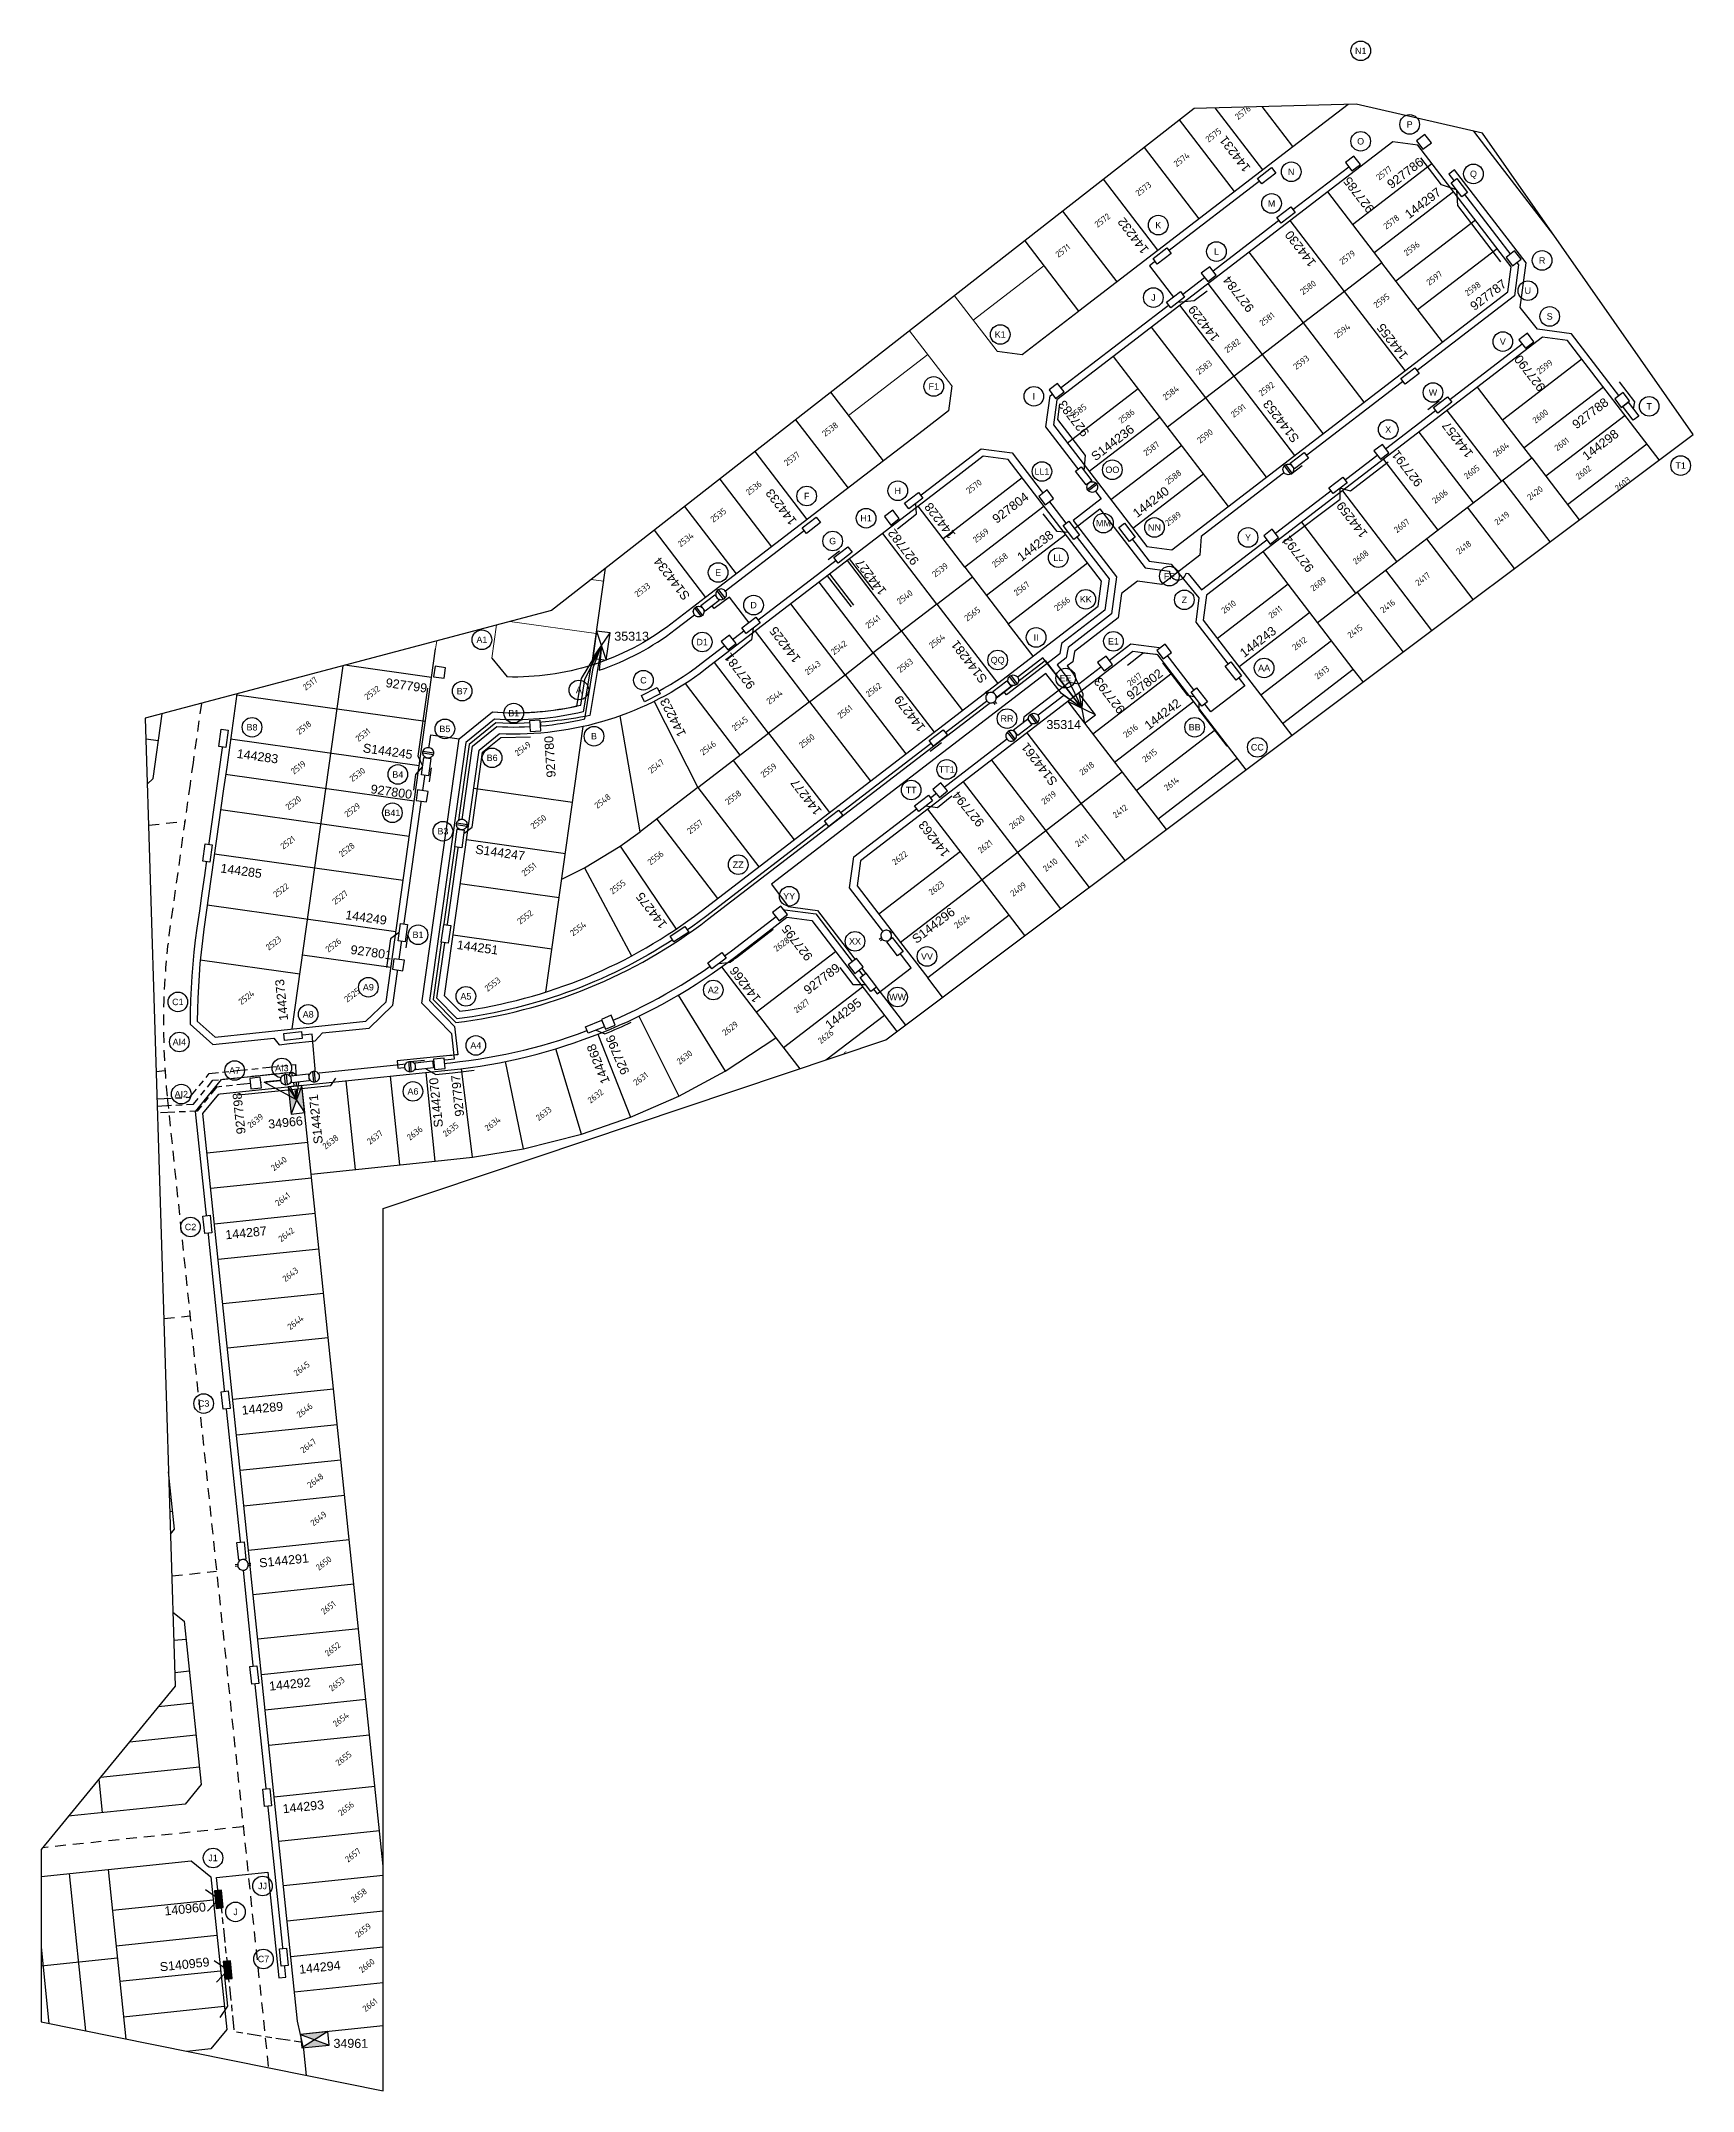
# Paper-space layout 'UNUSED' of a CAD drawing. Extents: x 169 to 633, y 11 to 586.
# The model-space entities are those that its viewports show. They can reach past a viewport. Long polylines and large blocks are cut down to what shows.
import ezdxf
from ezdxf.enums import TextEntityAlignment as Align

# ---------------------------------------------------------------- set-up
doc = ezdxf.new("R2010")
doc.units = 0
doc.linetypes.add('Cable Exist UG', pattern=[8.2, 4, -1.2, 1.8, -1.2])
doc.linetypes.add('Dash', pattern=[5, 3, -2])
doc.layers.get('0').update_dxf_attribs({"color": 6})
for name, color, linetype in [('_User Miscellaneous7', 7, 'Continuous'), ('_User_Exist_HV_Equip', 7, 'Continuous'), ('_User_Exist_LV', 7, 'Cable Exist UG'), ('_User_Exist_Service', 7, 'Continuous'), ('_User_SL_Exist', 7, 'Continuous'), ('_User_xref', 6, 'Continuous'), ('D-RD-Stage1-B.E_BDY', 2, 'Continuous'), ('D-RD-Stage1_BDY', 2, 'Continuous'), ('Equip_HV_NEW', 7, 'Continuous'), ('Equip_LV_NEW', 2, 'Continuous'), ('Mains_HV_NEW_U72', 2, 'Continuous'), ('Mains_HV_NEW_U97', 2, 'Continuous'), ('Mains_LV_NEW_T84', 2, 'Continuous'), ('Notes', 7, 'Continuous'), ('Notes_SP_MISC', 7, 'Continuous'), ('Sub_SP_EXT', 7, 'Continuous'), ('Sub_SP_NEW', 2, 'Continuous'), ('SupportsUG_SP_LV_EXT', 7, 'Continuous'), ('SupportsUG_SP_LV_NEW', 2, 'Continuous'), ('SupportsUG_SP_LV_SL_NEW', 2, 'Continuous'), ('X-Masterplan_LotLayout_P2$0$D-LO-LOTS-FUTURE', 251, 'Continuous'), ('X-Masterplan_LotLayout_P2$0$D-LO-Stage 1', 251, 'Continuous'), ('X-Masterplan_LotLayout_P2$0$D-LO-Stage 15', 251, 'Continuous'), ('X-Masterplan_LotLayout_P2$0$D-LO-Stage 16', 251, 'Continuous'), ('X-Masterplan_LotLayout_P2$0$D-LO-Stage 24', 251, 'Continuous'), ('X-Masterplan_LotLayout_P2$0$D-LO-Stage 25', 251, 'Continuous'), ('X-Masterplan_LotLayout_P2$0$D-LO-Stage 26', 251, 'Continuous'), ('X-Masterplan_LotLayout_P2$0$D-LO-Stage 27', 251, 'Continuous'), ('X-Masterplan_LotLayout_P2$0$D-LO-Stage 28', 251, 'Continuous'), ('X-Masterplan_LotLayout_P2$0$D-RD-15-23_CL', 251, 'Dash'), ('X-Masterplan_LotLayout_P2$0$D-RD-Future_BDY', 251, 'Continuous'), ('X-Masterplan_LotLayout_P2$0$D-RD-Future_CL', 251, 'Dash'), ('X-Masterplan_LotLayout_P2$0$D-RD-P1_CL', 251, 'Dash'), ('X-Masterplan_LotLayout_P2$0$D-RD-Stage15_BDY', 251, 'Continuous'), ('X-Masterplan_LotLayout_P2$0$D-RD-Stage16_BDY', 251, 'Continuous'), ('X-Masterplan_LotLayout_P2$0$D-RD-Stage1_BDY', 251, 'Continuous'), ('X-Masterplan_LotLayout_P2$0$D-RD-Stage24_BDY', 252, 'Continuous'), ('X-Masterplan_LotLayout_P2$0$D-RD-Stage25_BDY', 251, 'Continuous'), ('X-Masterplan_LotLayout_P2$0$D-RD-Stage26_BDY', 251, 'Continuous'), ('X-Masterplan_LotLayout_P2$0$D-RD-Stage27_BDY', 251, 'Continuous'), ('X-Masterplan_LotLayout_P2$0$D-RD-Stage28_BDY', 251, 'Continuous'), ('XR-600340-15-23-CI-DESIGN$0$GN-ANNO-TEXT-LOT', 8, 'Continuous'), ('XR-600340-P4-CI-DESIGN (06032016)$0$CI-EWRK-BATT-BOTT', 251, 'Continuous'), ('XR-600340-P4-CI-DESIGN (06032016)$0$CI-EWRK-BATT-TICK', 251, 'Continuous'), ('XR-600340-P4-CI-DESIGN (06032016)$0$CI-ROAD-MD5-FUTR', 251, 'Continuous'), ('XR-600340-P4-CI-DESIGN (06032016)$0$CI-STRM-BASN-DETN', 251, 'Continuous'), ('XR-600340-P4-CI-DESIGN (06032016)$0$GN-ANNO-LOT-No.', 251, 'Continuous')]:
    doc.layers.add(name, color=color, linetype=linetype)
doc.layers.add('Stage 2-DA1', color=160, linetype='Continuous', transparency=0.4)
doc.layers.add('Stage 4-DA1', color=160, linetype='Continuous', transparency=0.4)
doc.layers.add('Viewports', color=6, linetype='Continuous', plot=False)
doc.styles.add('iecARIAL', font='arial.ttf', dxfattribs={"height": 2})
doc.styles.add('POLE_LABEL', font='arial.ttf')
doc.styles.get("Standard").update_dxf_attribs({"font": 'arial.ttf'})
doc.styles.add('XR-600340-15-23-CI-DESIGN$0$CDD_AN-ISOCP', font='isocp.shx')
doc.styles.add('XR-600340-P4-CI-DESIGN (06032016)$0$CDD_AN-ISOCP', font='isocp.shx')
doc.linetypes.add('Cable 1', pattern='A,7,-3,["//",Standard,S=1.5,R=0,X=-2.1,Y=-0.7],-0.001', length=10.001)
doc.linetypes.add('Cable 4', pattern='A,5.25,-0.1,["o",Standard,S=2,R=0,X=1.2,Y=-0.7],-4', length=9.35)
doc.linetypes.add('Cable New UG', pattern='A,7,-0.25,["x",Standard,S=2,R=0,X=0.2,Y=-0.8],-2.1', length=9.35)

psp = doc.layouts.new('UNUSED')

msp = doc.modelspace()

# ---------------------------------------------------------------- texts
at = {"layer": 'Notes_SP_MISC', "attachment_point": 1}
for s, insert, char_height, width, rotation in [('ROAD 025', (298251.6, 6269815.34), 2.5, 44.4821, 307.93528), ('ROAD 001', (298240.78, 6269756.91), 2.5, 44.4821, 37.93528), ('ROAD 001', (298123.23, 6269669.02), 2.5, 44.4821, 37.93528), ('ROAD 018', (298161.71, 6269629.46), 2.5, 44.4821, 37.93528), ('ROAD 013', (298218.44, 6269616.53), 5, 50.0567, 304.93531)]:
    msp.add_mtext(s, dxfattribs=dict(at, insert=insert, char_height=char_height, width=width, rotation=rotation))
at = {"layer": 'XR-600340-15-23-CI-DESIGN$0$GN-ANNO-TEXT-LOT', "insert": (298063.47, 6269654.59), "char_height": 1.75, "attachment_point": 5, "rotation": 5.95091, "style": 'XR-600340-15-23-CI-DESIGN$0$CDD_AN-ISOCP'}
msp.add_mtext('202', dxfattribs=at)

# ---------------------------------------------------------------- blocks, each defined once
blk = doc.blocks.new('DUCT_INDICATOR')
blk.add_circle((0, 0), 2.75)
blk.add_attdef('CODE', text='', height=1.8).set_placement((0, 0), align=Align.MIDDLE_CENTER)
at = {"flags": 1}
blk.add_attdef('Z', (0, 0), '', height=0.2, dxfattribs=at)
blk = doc.blocks.new('XR-600340-P4-CI-DESIGN (06032016)')
blk.add_line((297928.73, 6269973.54), (297928.71, 6269973.74))
at = {"flags": 128}
for points in [[(297927.21, 6269973.63), (297927.23, 6269973.43)], [(298108.5, 6269809.48), (298105.72, 6269807.35)]]:
    blk.add_lwpolyline(points, dxfattribs=at)
at = {"layer": 'Defpoints', "flags": 128}
for points in [[(298177.32, 6270061.87), (298180.49, 6270064.3)], [(298138.91, 6270043.74), (298142.08, 6270046.18)], [(298009.17, 6270019.82), (298012.34, 6270022.26)], [(298021.24, 6270010.81), (298014.55, 6270019.54)], [(298021.88, 6270011.3), (298015.18, 6270020.03)], [(298015.69, 6270006.55), (298009, 6270015.28)], [(298016.33, 6270007.04), (298009.63, 6270015.77)], [(298037.75, 6269966.13), (298040.93, 6269968.57)], [(297897.4, 6269957.47), (297897.95, 6269961.43)], [(298216.33, 6269925.42), (298219.51, 6269927.86)], [(297890.86, 6269910.93), (297891.42, 6269914.89)], [(298174.02, 6269881.62), (298170.85, 6269879.19)], [(297891.98, 6269879.1), (297895.96, 6269879.52)], [(298179.08, 6269794.75), (298182.25, 6269797.18)], [(298129.6, 6269761.45), (298132.03, 6269758.27)]]:
    blk.add_lwpolyline(points, dxfattribs=at)
at = {"layer": 'XR-600340-P4-CI-DESIGN (06032016)$0$CI-EWRK-BATT-BOTT', "lineweight": 0, "flags": 128}
blk.add_lwpolyline([(298210.14, 6270151.87), (298212.83, 6270139.91)], dxfattribs=at)
blk.add_lwpolyline([(298268.38, 6270073.58, -0.010948), (298268.24, 6270073.75), (298248.75, 6270097.39), (298246.57, 6270099.98), (298242.36, 6270109.66), (298234.99, 6270118.72), (298230.38, 6270123.11), (298223.28, 6270125.76), (298213.31, 6270139.12, -0.046562), (298212.83, 6270139.91)], format="xyb", dxfattribs=at)
at = {"layer": 'XR-600340-P4-CI-DESIGN (06032016)$0$CI-EWRK-BATT-TICK'}
for p, q in [((298192.46, 6270149.5), (298205.19, 6270159.26)), ((298198.55, 6270141.56), (298204.48, 6270146.11)), ((298204.64, 6270133.63), (298212.83, 6270139.91)), ((298210.73, 6270125.7), (298214.73, 6270128.77)), ((298216.81, 6270117.76), (298225.95, 6270124.77)), ((298225.76, 6270114.08), (298229, 6270117.71)), ((298231.96, 6270106.24), (298240.07, 6270112.47)), ((298235.55, 6270097.31), (298240.25, 6270100.5)), ((298239.17, 6270088.63), (298249.46, 6270096.52)), ((298245.25, 6270080.69), (298250.54, 6270084.75)), ((298251.34, 6270072.76), (298262.19, 6270081.08))]:
    blk.add_line(p, q, dxfattribs=at)
at = {"layer": 'XR-600340-P4-CI-DESIGN (06032016)$0$CI-ROAD-MD5-FUTR'}
blk.add_line((298271.42, 6270139.74), (298226.04, 6270104.92), dxfattribs=at)
at = {"layer": 'XR-600340-P4-CI-DESIGN (06032016)$0$CI-ROAD-MD5-FUTR', "flags": 128}
for points in [[(298295.42, 6270140.49), (298295.42, 6270140.49, 0.414419), (298268.07, 6270144.1), (298222.69, 6270109.28)], [(298295.06, 6270140.21, 0.414419), (298268.34, 6270143.74), (298222.96, 6270108.93)], [(298355.71, 6269942.31), (298397.9, 6269974.67, 0.414008), (298399.55, 6269987.22), (298287.04, 6270134.07, 0.414419), (298274.49, 6270135.73), (298229.11, 6270100.91)], [(298355.44, 6269942.66), (298397.62, 6269975.03, 0.414008), (298399.2, 6269986.94), (298286.69, 6270133.8, 0.414419), (298274.76, 6270135.37), (298229.38, 6270100.56)]]:
    blk.add_lwpolyline(points, format="xyb", dxfattribs=at)
for points in [[(298230.24, 6270099.45), (298276.31, 6270134.79), (298285.04, 6270133.64), (298398.61, 6269985.4), (298397.46, 6269976.67), (298354.58, 6269943.77)], [(298231.15, 6270098.25), (298276.73, 6270133.23), (298284.23, 6270132.24), (298397.04, 6269984.99), (298396.05, 6269977.48), (298353.67, 6269944.96)]]:
    blk.add_lwpolyline(points, dxfattribs=at)
at = {"layer": 'XR-600340-P4-CI-DESIGN (06032016)$0$CI-STRM-BASN-DETN'}
for p, q in [((298215.95, 6270146.08), (298216.73, 6270145.04)), ((298237.41, 6270146.95), (298236.37, 6270146.18)), ((298245.62, 6270141.74), (298245.17, 6270141.27)), ((298215.57, 6270137.77), (298216.09, 6270138.16)), ((298252.83, 6270134.81), (298251.82, 6270133.99)), ((298221.55, 6270129.75), (298222.59, 6270130.53)), ((298229.58, 6270124.48), (298229.81, 6270125.08)), ((298236.95, 6270117.9), (298237.96, 6270118.72)), ((298243.24, 6270110.13), (298243.84, 6270110.39)), ((298247.24, 6270100.96), (298248.43, 6270101.48)), ((298253.5, 6270093.19), (298254, 6270093.61))]:
    blk.add_line(p, q, dxfattribs=at)
at = {"layer": 'XR-600340-P4-CI-DESIGN (06032016)$0$CI-STRM-BASN-DETN', "lineweight": 0, "flags": 128}
for points in [[(298213.07, 6270151.43), (298223.04, 6270159.52), (298225.64, 6270161.06), (298229.83, 6270161.82), (298233.98, 6270160.81), (298237.37, 6270158.21), (298237.93, 6270157.5), (298242.39, 6270151.24), (298245.88, 6270149.94), (298247.76, 6270148.75), (298257.08, 6270139.59), (298257.52, 6270139.08), (298267.78, 6270125.92), (298268.45, 6270124.75), (298272.05, 6270115.73), (298277.01, 6270109.46, -0.149603), (298279.14, 6270104.01), (298279.32, 6270101.61), (298278.19, 6270098.34), (298275.92, 6270095.79), (298275.63, 6270095.58), (298270.86, 6270092.3), (298264.51, 6270087.93)], [(298214.33, 6270146.12), (298226.35, 6270155.09, -0.414214), (298233.34, 6270154.07), (298238.92, 6270146.61), (298243.93, 6270144.74), (298253.39, 6270135.72), (298263.91, 6270122.78), (298268.05, 6270113.28), (298274.45, 6270105.52)], [(298255.56, 6270090.7), (298249.52, 6270098.03), (298247.43, 6270100.51), (298243.22, 6270110.18), (298235.72, 6270119.4), (298230.93, 6270123.97), (298223.91, 6270126.6), (298214.11, 6270139.72, -0.414214), (298214.93, 6270145.31), (298226.95, 6270154.29, -0.414214), (298232.54, 6270153.48)], [(298212.83, 6270139.91, -0.360695), (298214.33, 6270146.12)]]:
    blk.add_lwpolyline(points, format="xyb", dxfattribs=at)
at = {"layer": 'XR-600340-P4-CI-DESIGN (06032016)$0$CI-STRM-BASN-DETN', "lineweight": 25, "flags": 128}
blk.add_lwpolyline([(298256.62, 6270091.45), (298250.52, 6270098.86), (298248.55, 6270101.2), (298244.34, 6270110.86), (298236.68, 6270120.28), (298231.63, 6270125.1), (298224.72, 6270127.68), (298215.15, 6270140.49, -0.414214), (298215.7, 6270144.27), (298227.72, 6270153.25, -0.414214), (298231.5, 6270152.7)], format="xyb", dxfattribs=at)
blk.add_lwpolyline([(298231.5, 6270152.7), (298237.48, 6270144.69), (298242.69, 6270142.75), (298251.69, 6270134.16), (298261.93, 6270121.57), (298266.07, 6270112.06), (298272.64, 6270104.09)], dxfattribs=at)
at = {"layer": 'XR-600340-P4-CI-DESIGN (06032016)$0$CI-STRM-BASN-DETN', "lineweight": 0, "flags": 128}
blk.add_lwpolyline([(298232.54, 6270153.48), (298238.29, 6270145.78), (298243.39, 6270143.87), (298252.65, 6270135.04), (298263.05, 6270122.25), (298267.19, 6270112.75), (298273.66, 6270104.9)], dxfattribs=at)
at = {"linetype": 'ByBlock', "insert": (297968.7, 6269747.04), "char_height": 1.75, "attachment_point": 5, "rotation": 37.45421, "style": 'XR-600340-P4-CI-DESIGN (06032016)$0$CDD_AN-ISOCP'}
blk.add_mtext('2511', dxfattribs=at)
at = {"layer": 'Defpoints', "linetype": 'ByBlock', "char_height": 1.75, "attachment_point": 5, "rotation": 37.45421, "style": 'XR-600340-P4-CI-DESIGN (06032016)$0$CDD_AN-ISOCP'}
for s, insert in [('2662', (298084.55, 6270147.42)), ('2392', (298212.68, 6269747.8)), ('2663', (298013.12, 6269615.64))]:
    blk.add_mtext(s, dxfattribs=dict(at, insert=insert))
at = {"layer": 'XR-600340-P4-CI-DESIGN (06032016)$0$GN-ANNO-LOT-No.', "linetype": 'ByBlock', "char_height": 1.75, "attachment_point": 5, "rotation": 37.45421, "style": 'XR-600340-P4-CI-DESIGN (06032016)$0$CDD_AN-ISOCP'}
for s, insert in [('2576', (298125.44, 6270145.11)), ('2575', (298117.2, 6270138.79)), ('2574', (298108.27, 6270131.94)), ('2577', (298165.01, 6270128.16)), ('2573', (298097.56, 6270123.72)), ('2572', (298086.06, 6270114.9)), ('2578', (298167.07, 6270114.43)), ('2571', (298074.96, 6270106.39)), ('2579', (298154.73, 6270104.51)), ('2596', (298172.79, 6270106.99)), ('2597', (298179.13, 6270098.71)), ('2580', (298143.71, 6270096.06)), ('2595', (298164.32, 6270092.37)), ('2598', (298189.9, 6270095.72)), ('2581', (298132.21, 6270087.23)), ('2582', (298122.49, 6270079.78)), ('2594', (298153.3, 6270083.92)), ('2593', (298141.8, 6270075.09)), ('2599', (298210.06, 6270073.82)), ('2583', (298114.55, 6270073.69)), ('2584', (298105.23, 6270066.54)), ('2592', (298132.08, 6270067.64)), ('2585', (298079.35, 6270061.45)), ('2586', (298092.83, 6270060.01)), ('2591', (298124.14, 6270061.55)), ('2600', (298208.85, 6270059.98)), ('2538', (298009.71, 6270056.32)), ('2587', (298099.79, 6270050.93)), ('2590', (298114.82, 6270054.4)), ('2601', (298214.84, 6270052.17)), ('2537', (297999, 6270048.1)), ('2604', (298197.86, 6270050.68)), ('2536', (297988.29, 6270039.88)), ('2570', (298050.06, 6270040.31)), ('2588', (298105.94, 6270042.92)), ('2605', (298189.62, 6270044.36)), ('2602', (298220.93, 6270044.24)), ('2603', (298231.93, 6270041)), ('2606', (298180.7, 6270037.51)), ('2420', (298207.36, 6270038.44)), ('2535', (297978.37, 6270032.27)), ('2589', (298105.88, 6270031.27)), ('2607', (298169.99, 6270029.3)), ('2419', (298198.1, 6270031.41)), ('2534', (297969.21, 6270025.39)), ('2569', (298051.97, 6270026.57)), ('2418', (298187.39, 6270023.2)), ('2539', (298040.55, 6270016.89)), ('2568', (298057.32, 6270019.64)), ('2608', (298158.48, 6270020.47)), ('2421', (298251.32, 6270020.04)), ('2533', (297957.09, 6270011.31)), ('2567', (298063.41, 6270011.7)), ('2609', (298146.6, 6270012.96)), ('2417', (298175.88, 6270014.37)), ('2540', (298030.63, 6270009.28)), ('2566', (298074.78, 6270007.41)), ('2610', (298121.46, 6270006.57)), ('2611', (298134.55, 6270005.12)), ('2416', (298166.07, 6270006.77)), ('2541', (298021.7, 6270002.43)), ('2565', (298049.58, 6270004.56)), ('2415', (298156.88, 6269999.71)), ('2422', (298249.11, 6270003.36)), ('2542', (298012.18, 6269995.12)), ('2564', (298039.67, 6269996.95)), ('2612', (298141.33, 6269996.28)), ('2423', (298240.19, 6269996.51)), ('2543', (298004.84, 6269989.5)), ('2563', (298030.74, 6269990.11)), ('2613', (298147.63, 6269988.16)), ('2424', (298230.67, 6269989.21)), ('2517', (297863.9, 6269985.06)), ('2532', (297881.31, 6269982.49)), ('2562', (298021.9, 6269983.32)), ('2617', (298095.06, 6269986.25)), ('2544', (297994.13, 6269981.28)), ('2561', (298013.88, 6269977.17)), ('2425', (298220.16, 6269981.14)), ('2438', (298252.74, 6269979.98)), ('2518', (297862.16, 6269972.68)), ('2531', (297878.71, 6269970.67)), ('2545', (297984.41, 6269973.82)), ('2616', (298093.97, 6269971.82)), ('2414', (298146.12, 6269974.43)), ('2426', (298209.64, 6269973.08)), ('2437', (298243.22, 6269972.68)), ('2549', (297923.54, 6269966.79)), ('2546', (297975.48, 6269966.99)), ('2560', (298003.17, 6269968.96)), ('2615', (298099.32, 6269964.89)), ('2427', (298199.13, 6269965.01)), ('2436', (298232.71, 6269964.61)), ('2519', (297860.6, 6269961.54)), ('2530', (297877.14, 6269959.53)), ('2547', (297960.93, 6269961.88)), ('2559', (297992.46, 6269960.74)), ('2618', (298081.71, 6269961.27)), ('2558', (297982.54, 6269953.13)), ('2614', (298105.41, 6269956.96)), ('2428', (298190.21, 6269958.16)), ('2435', (298222.2, 6269956.55)), ('2520', (297859.2, 6269951.64)), ('2529', (297875.75, 6269949.62)), ('2548', (297945.91, 6269952.08)), ('2619', (298071.04, 6269953.08)), ('2412', (298091.03, 6269949.27)), ('2413', (298115.7, 6269951.1)), ('2430', (298159.57, 6269951.68)), ('2429', (298183.36, 6269948.61)), ('2434', (298211.69, 6269948.48)), ('2550', (297927.94, 6269946.3)), ('2557', (297971.83, 6269944.91)), ('2620', (298062.11, 6269946.23)), ('2430', (298168.43, 6269945.35)), ('2433', (298202.76, 6269941.63)), ('2521', (297857.64, 6269940.5)), ('2528', (297874.19, 6269938.48)), ('2556', (297960.77, 6269936.21)), ('2622', (298029.23, 6269936.18)), ('2621', (298053.19, 6269939.39)), ('2411', (298080.32, 6269941.1)), ('2551', (297925.3, 6269932.98)), ('2410', (298071.43, 6269934.23)), ('2503', (298136.78, 6269931.88)), ('2432', (298193.83, 6269934.79)), ('2522', (297855.76, 6269927.13)), ('2527', (297872.31, 6269925.11)), ('2555', (297950.14, 6269928.05)), ('2623', (298039.53, 6269927.75)), ('2409', (298062.46, 6269927.41)), ('2503', (298142, 6269925.07)), ('2552', (297924.18, 6269919.57)), ('2431', (298184.92, 6269923.86)), ('2554', (297939.05, 6269916.32)), ('2624', (298046.68, 6269918.43)), ('2504', (298134.19, 6269915.19)), ('2446', (298254.98, 6269917.11)), ('2523', (297853.67, 6269912.28)), ('2526', (297870.43, 6269911.74)), ('2628', (297996.1, 6269911.94)), ('2505', (298123.68, 6269907.12)), ('2447', (298246.05, 6269910.26)), ('2502', (298158.49, 6269903.58)), ('2448', (298235.54, 6269902.2)), ('2524', (297846.04, 6269897.06)), ('2525', (297875.69, 6269897.75)), ('2553', (297915.07, 6269900.76)), ('2408', (298053.47, 6269901.36)), ('2506', (298113.17, 6269899.06)), ('2501', (298146.75, 6269898.66)), ('2627', (298001.69, 6269894.72)), ('2507', (298103.65, 6269891.75)), ('2500', (298136.24, 6269890.59)), ('2449', (298225.03, 6269894.13)), ('2629', (297981.68, 6269888.4)), ('2626', (298008.47, 6269886.09)), ('2508', (298094.72, 6269884.9)), ('2450', (298211.71, 6269888.95)), ('2453', (298248.18, 6269885.73)), ('2630', (297968.88, 6269880.28)), ('2625', (298012.99, 6269879.99)), ('2499', (298125.72, 6269882.53)), ('2631', (297956.59, 6269874.3)), ('2509', (298084.21, 6269876.84)), ('2498', (298116.2, 6269875.22)), ('2452', (298237.66, 6269877.66)), ('2632', (297943.92, 6269869.39)), ('2497', (298107.28, 6269868.38)), ('2487', (298185.28, 6269868.67)), ('2639', (297848.57, 6269862.51)), ('2634', (297915.08, 6269861.66)), ('2633', (297929.39, 6269864.51)), ('2451', (298229.21, 6269866.13)), ('2638', (297869.64, 6269856.56)), ('2637', (297882.07, 6269857.86)), ('2636', (297893.26, 6269859.02)), ('2635', (297903.32, 6269860.07)), ('2407', (298029.27, 6269858.94)), ('2496', (298096.76, 6269860.31)), ('2488', (298177.39, 6269857.58)), ('2640', (297855.16, 6269850.47)), ('2406', (298034.99, 6269851.49)), ('2495', (298087.44, 6269849.06)), ('2489', (298166.87, 6269849.51)), ('2486', (298202.79, 6269845.85)), ('2641', (297856.2, 6269840.53)), ('2405', (298041.84, 6269842.56)), ('2490', (298157.95, 6269842.66)), ('2485', (298190.02, 6269841.11)), ('2404', (298048.61, 6269833.57)), ('2491', (298149.02, 6269835.81)), ('2484', (298179.51, 6269833.04)), ('2642', (297857.23, 6269830.58)), ('2492', (298138.51, 6269827.75)), ('2470', (298255.35, 6269832.06)), ('2403', (298055.45, 6269824.65)), ('2494', (298108.22, 6269821.96)), ('2483', (298170.58, 6269826.19)), ('2643', (297858.4, 6269819.39)), ('2402', (298062.3, 6269815.72)), ('2482', (298161.66, 6269819.35)), ('2493', (298126.33, 6269814.62)), ('2481', (298151.14, 6269811.28)), ('2471', (298227.93, 6269813.07)), ('2644', (297859.8, 6269805.96)), ('2401', (298070.37, 6269805.21)), ('2480', (298134.4, 6269804.11)), ('2472', (298222.37, 6269800.1)), ('2645', (297861.55, 6269793.02)), ('2400', (298077.67, 6269795.69)), ('2399', (298084.52, 6269786.76)), ('2479', (298142.55, 6269786.92)), ('2473', (298211.85, 6269792.04)), ('2646', (297862.36, 6269781.35)), ('2474', (298201.34, 6269783.97)), ('2398', (298091.37, 6269777.84)), ('2475', (298191.82, 6269776.67)), ('2647', (297863.4, 6269771.4)), ('2476', (298182.89, 6269769.82)), ('2397', (298098.22, 6269768.91)), ('2648', (297865.39, 6269761.64)), ('2396', (298105.07, 6269759.99)), ('2477', (298172.38, 6269761.75)), ('2478', (298157.97, 6269756.97)), ('2649', (297866.28, 6269750.99)), ('2395', (298111.91, 6269751.06)), ('2650', (297867.72, 6269738.46)), ('2394', (298119.98, 6269740.55)), ('2393', (298128.84, 6269729.01)), ('2651', (297869.01, 6269726.03)), ('2652', (297870.24, 6269714.4)), ('2665', (298148.45, 6269716.12)), ('2666', (298137.83, 6269707.78)), ('2653', (297871.37, 6269704.6)), ('2667', (298127.85, 6269700.26)), ('2654', (297872.53, 6269694.68)), ('2668', (298117.14, 6269692.04)), ('2655', (297873.29, 6269683.75)), ('2669', (298106.43, 6269683.82)), ('2670', (298096.51, 6269676.21)), ('2656', (297874, 6269669.7)), ('2671', (298085.8, 6269667.99)), ('2657', (297875.9, 6269656.66)), ('2672', (298075.09, 6269659.78)), ('2673', (298065.18, 6269652.17)), ('2658', (297877.58, 6269645.36)), ('2674', (298054.49, 6269643.97)), ('2659', (297878.78, 6269635.59)), ('2675', (298031.36, 6269633.79)), ('2660', (297879.8, 6269625.68)), ('2676', (298039.55, 6269623.12)), ('2661', (297880.69, 6269614.66))]:
    blk.add_mtext(s, dxfattribs=dict(at, insert=insert))
for insert, width in [((298062.34, 6269874.77), 5.7093), ((298070.94, 6269870.55), 6.3666)]:
    blk.add_mtext('2510', dxfattribs=dict(at, insert=insert, width=width))
blk = doc.blocks.new('X-Masterplan_LotLayout_P2')
at = {"layer": 'X-Masterplan_LotLayout_P2$0$D-LO-LOTS-FUTURE'}
for p, q in [((298252.42, 6269747.29), (298273.73, 6269719.52)), ((298240.52, 6269738.16), (298261.83, 6269710.39)), ((298228.62, 6269729.03), (298249.93, 6269701.26)), ((298215.93, 6269719.29), (298237.23, 6269691.52)), ((298204.03, 6269710.16), (298225.33, 6269682.39)), ((298192.13, 6269701.03), (298213.43, 6269673.26)), ((298180.23, 6269691.9), (298201.53, 6269664.13)), ((298168.33, 6269682.76), (298189.63, 6269655)), ((298155.63, 6269673.02), (298176.94, 6269645.26)), ((298143.73, 6269663.89), (298165.04, 6269636.13)), ((298131.83, 6269654.76), (298153.13, 6269626.99)), ((298119.93, 6269645.63), (298141.23, 6269617.86))]:
    blk.add_line(p, q, dxfattribs=at)
at = {"layer": 'X-Masterplan_LotLayout_P2$0$D-LO-Stage 1'}
for p, q in [((298233.88, 6269668.78), (298252.75, 6269644.19)), ((298221.98, 6269659.65), (298240.85, 6269635.06)), ((298212.06, 6269652.04), (298230.93, 6269627.45)), ((298265.84, 6269654.23), (298242.04, 6269635.97)), ((298274.97, 6269642.33), (298251.17, 6269624.07)), ((298242.04, 6269635.97), (298218.24, 6269617.71)), ((298242.04, 6269635.97), (298309.61, 6269547.9)), ((298192.24, 6269599.02), (298173.98, 6269622.82)), ((298249.65, 6269626.05), (298225.85, 6269607.79)), ((298257.26, 6269616.13), (298233.46, 6269597.87)), ((298180.34, 6269589.89), (298162.08, 6269613.69)), ((298170.03, 6269581.98), (298151.77, 6269605.78)), ((298204.94, 6269608.76), (298181.14, 6269590.5)), ((298212.55, 6269598.84), (298164.94, 6269562.32)), ((298266.39, 6269604.23), (298242.59, 6269585.97)), ((298181.14, 6269590.5), (298157.33, 6269572.24)), ((298181.14, 6269590.5), (298249.31, 6269501.64)), ((298218.63, 6269590.91), (298194.83, 6269572.65))]:
    blk.add_line(p, q, dxfattribs=at)
at = {"layer": 'X-Masterplan_LotLayout_P2$0$D-LO-Stage 15'}
for p, q in [((297795.28, 6269767.98), (297764.44, 6269764.77)), ((297784.34, 6269766.84), (297787.24, 6269738.99)), ((297795.28, 6269767.98), (297798.18, 6269740.13)), ((297786.91, 6269722.87), (297792.72, 6269667.17)), ((297799.84, 6269724.22), (297805.64, 6269668.52)), ((297800.88, 6269714.27), (297829.12, 6269717.22)), ((297801.81, 6269705.32), (297830.06, 6269708.26)), ((297802.74, 6269696.37), (297779.87, 6269693.98)), ((297802.74, 6269696.37), (297830.99, 6269699.31)), ((297803.68, 6269687.42), (297831.92, 6269690.36)), ((297804.61, 6269678.46), (297832.86, 6269681.41)), ((297786.42, 6269650.43), (297791.91, 6269597.71)), ((297796.36, 6269651.46), (297801.86, 6269598.75)), ((297807.3, 6269652.61), (297812.8, 6269599.89)), ((297808.5, 6269641.17), (297836.74, 6269644.11)), ((297809.53, 6269631.22), (297837.78, 6269634.17)), ((297809.9, 6269627.74), (297779.06, 6269624.53)), ((297810.57, 6269621.27), (297838.82, 6269624.22)), ((297811.61, 6269611.33), (297839.85, 6269614.27))]:
    blk.add_line(p, q, dxfattribs=at)
at = {"layer": 'X-Masterplan_LotLayout_P2$0$D-LO-Stage 16'}
for p, q in [((297665.62, 6269965.6), (297794.09, 6269978.99)), ((297790.07, 6269950.42), (297794.09, 6269978.99)), ((297784.67, 6269908.64), (297787.71, 6269934.09)), ((297814.64, 6269921.11), (297786.6, 6269924.8)), ((297813.49, 6269912.18), (297785.42, 6269914.89)), ((297812.72, 6269903.23), (297784.58, 6269904.95)), ((297812.34, 6269894.25), (297784.34, 6269894.98)), ((297785.22, 6269864.46), (297790.72, 6269811.74)), ((297786.41, 6269853.02), (297814.66, 6269855.96)), ((297787.45, 6269843.07), (297815.7, 6269846.02)), ((297764.94, 6269837.21), (297787.81, 6269839.59)), ((297788.49, 6269833.13), (297816.73, 6269836.07)), ((297789.52, 6269823.18), (297817.77, 6269826.13)), ((297792.37, 6269795.83), (297795.28, 6269767.98)), ((297793.41, 6269785.88), (297821.66, 6269788.83)), ((297794.34, 6269776.93), (297822.59, 6269779.88)), ((297795.28, 6269767.98), (297823.52, 6269770.92)), ((297796.21, 6269759.03), (297824.46, 6269761.97)), ((297797.14, 6269750.08), (297825.39, 6269753.02))]:
    blk.add_line(p, q, dxfattribs=at)
at = {"layer": 'X-Masterplan_LotLayout_P2$0$D-LO-Stage 24'}
for p, q in [((298146.35, 6270002.18), (298206.46, 6270048.3)), ((298206.46, 6270048.3), (298223.5, 6270026.09)), ((298215.36, 6270019.84), (298198.31, 6270042.05)), ((298205.44, 6270012.23), (298188.4, 6270034.45)), ((298176.89, 6270025.62), (298193.94, 6270003.4)), ((298260.31, 6269998.87), (298243.27, 6270021.09)), ((298165.39, 6270016.79), (298182.43, 6269994.58)), ((298250.39, 6269991.26), (298233.35, 6270013.48)), ((298157.45, 6270010.71), (298174.5, 6269988.49)), ((298272.5, 6270008.22), (298170.34, 6269929.84)), ((298242.46, 6269985.17), (298225.41, 6270007.39)), ((298156.39, 6269989.09), (298146.35, 6270002.18)), ((298214.31, 6269998.87), (298231.35, 6269976.65)), ((298221.43, 6269969.04), (298204.39, 6269991.26)), ((298267.44, 6269969.05), (298250.39, 6269991.26)), ((298136.56, 6269973.87), (298156.39, 6269989.09)), ((298163.39, 6269979.97), (298156.39, 6269989.09)), ((298259.5, 6269962.96), (298242.46, 6269985.17)), ((298193.28, 6269982.74), (298210.33, 6269960.52)), ((298183.37, 6269975.13), (298200.41, 6269952.91)), ((298248.4, 6269954.44), (298231.35, 6269976.65)), ((298175.43, 6269969.04), (298192.48, 6269946.82)), ((298238.48, 6269946.83), (298221.43, 6269969.04)), ((298182.56, 6269939.22), (298165.51, 6269961.43)), ((298210.33, 6269960.52), (298227.37, 6269938.31)), ((298200.41, 6269952.91), (298217.45, 6269930.7)), ((298209.52, 6269924.61), (298192.48, 6269946.82)), ((298182.56, 6269939.22), (298199.6, 6269917)), ((298145.98, 6269911.15), (298128.94, 6269933.37)), ((298265.15, 6269911.83), (298248.11, 6269934.05)), ((298240.17, 6269927.96), (298257.22, 6269905.75)), ((298117.83, 6269924.85), (298134.88, 6269902.63)), ((298073.23, 6269855.33), (298157.65, 6269920.1)), ((298124.96, 6269895.02), (298107.91, 6269917.24)), ((298247.3, 6269898.14), (298230.26, 6269920.35)), ((298145.98, 6269911.15), (298163.03, 6269888.94)), ((298219.15, 6269911.83), (298236.19, 6269889.62)), ((298096.81, 6269908.72), (298113.85, 6269886.5)), ((298226.28, 6269882.01), (298209.23, 6269904.22)), ((298247.41, 6269898.22), (298257.33, 6269905.83)), ((298088.87, 6269902.63), (298105.92, 6269880.41)), ((298151.92, 6269880.42), (298134.88, 6269902.63)), ((298236.3, 6269889.7), (298247.41, 6269898.22)), ((298247.3, 6269898.14), (298264.34, 6269875.92)), ((298096, 6269872.8), (298078.96, 6269895.02)), ((298124.96, 6269895.02), (298142, 6269872.81)), ((298067.85, 6269886.5), (298084.89, 6269864.28)), ((298130.9, 6269864.29), (298113.85, 6269886.5)), ((298226.39, 6269882.09), (298236.3, 6269889.7)), ((298253.24, 6269867.4), (298236.19, 6269889.62)), ((298122.96, 6269858.2), (298105.92, 6269880.41)), ((298214.17, 6269872.72), (298226.39, 6269882.09)), ((298226.28, 6269882.01), (298243.32, 6269859.79)), ((298013.97, 6269860.41), (298036.18, 6269877.45)), ((298172.27, 6269875.86), (298189.31, 6269853.65)), ((298113.04, 6269850.59), (298096, 6269872.8)), ((298022.49, 6269849.3), (298044.7, 6269866.34)), ((298101.94, 6269842.07), (298084.89, 6269864.28)), ((298178.2, 6269845.12), (298161.16, 6269867.34)), ((298151.24, 6269859.73), (298168.29, 6269837.52)), ((298201.47, 6269862.98), (298189.26, 6269853.6)), ((298052.31, 6269856.43), (298030.1, 6269839.38)), ((298189.26, 6269853.6), (298139.33, 6269815.3)), ((298160.35, 6269831.43), (298143.31, 6269853.64)), ((298189.31, 6269853.65), (298206.36, 6269831.43)), ((298036.19, 6269831.45), (298058.4, 6269848.49)), ((298150.44, 6269823.82), (298133.39, 6269846.03)), ((298253.25, 6269847.24), (298271.51, 6269823.44)), ((298195.25, 6269822.91), (298178.2, 6269845.12)), ((298066.01, 6269838.58), (298043.79, 6269821.53)), ((298122.28, 6269837.51), (298131.26, 6269825.81)), ((298168.29, 6269837.52), (298185.33, 6269815.3)), ((298072.1, 6269830.64), (298049.88, 6269813.6)), ((298177.4, 6269809.21), (298160.35, 6269831.43)), ((298131.26, 6269825.81), (298109.05, 6269808.77)), ((298131.26, 6269825.81), (298139.33, 6269815.3)), ((298150.44, 6269823.82), (298167.48, 6269801.6)), ((298079.71, 6269820.72), (298057.49, 6269803.68)), ((298216.6, 6269819.12), (298234.86, 6269795.32)), ((298138.87, 6269815.89), (298116.66, 6269798.85)), ((298156.37, 6269793.08), (298139.33, 6269815.3)), ((298088.23, 6269809.62), (298066.01, 6269792.57)), ((298205.49, 6269810.6), (298223.75, 6269786.8)), ((298094.32, 6269801.68), (298072.1, 6269784.64)), ((298125.18, 6269787.74), (298147.39, 6269804.78)), ((298246.52, 6269804.27), (298162.16, 6269739.54)), ((298213.83, 6269779.19), (298195.57, 6269802.99)), ((298184.46, 6269794.47), (298202.72, 6269770.67)), ((298101.92, 6269791.77), (298079.71, 6269774.72)), ((298194.79, 6269764.58), (298176.53, 6269788.38)), ((298085.8, 6269766.79), (298108.01, 6269783.83)), ((298166.61, 6269780.77), (298184.87, 6269756.97)), ((298093.41, 6269756.87), (298115.62, 6269773.92)), ((298155.5, 6269772.25), (298173.77, 6269748.45)), ((298121.71, 6269765.98), (298099.49, 6269748.94)), ((298129.32, 6269756.06), (298107.1, 6269739.02)), ((298137.84, 6269744.96), (298115.62, 6269727.91))]:
    blk.add_line(p, q, dxfattribs=at)
at = {"layer": 'X-Masterplan_LotLayout_P2$0$D-LO-Stage 24', "flags": 128}
for points in [[(298101.65, 6269947.09), (298123.86, 6269964.13)], [(298091.6, 6269960.18), (298052.33, 6269930.05)], [(298091.6, 6269960.18), (298108.65, 6269937.97)], [(298080.1, 6269951.36), (298097.14, 6269929.14)], [(298070.19, 6269943.74), (298087.23, 6269921.53)], [(298062.25, 6269937.66), (298079.29, 6269915.44)], [(298069.38, 6269907.83), (298052.33, 6269930.05)], [(298059.94, 6269920.13), (298037.07, 6269902.58)]]:
    blk.add_lwpolyline(points, dxfattribs=at)
at = {"layer": 'X-Masterplan_LotLayout_P2$0$D-LO-Stage 25'}
for p, q in [((298113.91, 6270151.24), (298130.96, 6270129.02)), ((298105.98, 6270145.15), (298123.02, 6270122.93)), ((298096.06, 6270137.54), (298113.11, 6270115.33)), ((298101.6, 6270106.5), (298084.56, 6270128.71)), ((298156.19, 6270113.72), (298178.45, 6270130.8)), ((298149.19, 6270122.84), (298164.4, 6270103.01)), ((298184.54, 6270122.87), (298162.27, 6270105.78)), ((298073.05, 6270119.89), (298090.1, 6270097.67)), ((298153.93, 6270094.97), (298138.71, 6270114.81)), ((298190.63, 6270114.93), (298168.36, 6270097.85)), ((298142.43, 6270086.15), (298127.21, 6270105.98)), ((298174.45, 6270089.92), (298196.71, 6270107)), ((298164.4, 6270103.01), (298153.93, 6270094.97)), ((298181.45, 6270080.79), (298164.4, 6270103.01)), ((298130.92, 6270077.32), (298115.71, 6270097.15)), ((298153.93, 6270094.97), (298142.43, 6270086.15)), ((298170.98, 6270072.76), (298153.93, 6270094.97)), ((298122.99, 6270071.23), (298107.77, 6270091.07)), ((298115.06, 6270065.14), (298099.84, 6270084.98)), ((298142.43, 6270086.15), (298130.92, 6270077.32)), ((298159.47, 6270063.93), (298142.43, 6270086.15)), ((298121.39, 6270034.71), (298089.13, 6270076.76)), ((298130.92, 6270077.32), (298122.99, 6270071.23)), ((298147.97, 6270055.1), (298130.92, 6270077.32)), ((298198.24, 6270059.01), (298220.45, 6270076.06)), ((298122.99, 6270071.23), (298115.06, 6270065.14)), ((298140.03, 6270049.02), (298122.99, 6270071.23)), ((298024.64, 6270047.45), (298007.6, 6270069.67)), ((298096.13, 6270067.64), (298076.29, 6270052.42)), ((298115.06, 6270065.14), (298104.34, 6270056.93)), ((298132.1, 6270042.93), (298115.06, 6270065.14)), ((298198.24, 6270059.01), (298191.24, 6270068.14)), ((298226.54, 6270068.12), (298204.33, 6270051.08)), ((297997.68, 6270062.06), (298014.73, 6270039.84)), ((298102.21, 6270059.7), (298082.38, 6270044.49)), ((298197.92, 6270041.75), (298182.7, 6270061.58)), ((298206.46, 6270048.3), (298198.24, 6270059.01)), ((298232.63, 6270060.19), (298210.41, 6270043.14)), ((297986.18, 6270053.23), (298003.22, 6270031.02)), ((298174.76, 6270055.5), (298189.98, 6270035.66)), ((298108.3, 6270051.77), (298088.47, 6270036.55)), ((298164.85, 6270047.89), (298180.07, 6270028.05)), ((298216.5, 6270035.21), (298238.71, 6270052.26)), ((297976.26, 6270045.62), (297993.31, 6270023.41)), ((298063.6, 6270042.68), (298041.38, 6270025.64)), ((298094.55, 6270028.62), (298114.39, 6270043.84)), ((297966.34, 6270038.01), (297983.39, 6270015.8)), ((298153.34, 6270039.06), (298168.56, 6270019.23)), ((297942.89, 6269990.2), (297948.86, 6270032.68)), ((298041.38, 6270025.64), (298034.38, 6270034.76)), ((298069.69, 6270034.75), (298047.47, 6270017.7)), ((298141.84, 6270030.24), (298157.06, 6270010.4)), ((298039.68, 6270007.32), (298024.47, 6270027.15)), ((298047.47, 6270017.7), (298041.38, 6270025.64)), ((298075.77, 6270026.81), (298053.56, 6270009.77)), ((298029.77, 6269999.71), (298014.55, 6270019.54)), ((298059.65, 6270001.83), (298081.86, 6270018.88)), ((298138.13, 6270012.89), (298131.13, 6270022.02)), ((298021.83, 6269993.62), (298006.61, 6270013.45)), ((298039.68, 6270007.32), (298049.6, 6270014.92)), ((298047.47, 6270017.7), (298053.56, 6270009.77)), ((298138.13, 6270012.89), (298118.29, 6269997.68)), ((298146.35, 6270002.18), (298138.13, 6270012.89)), ((298013.9, 6269987.53), (297998.68, 6270007.37)), ((298039.68, 6270007.32), (298029.77, 6269999.71)), ((298039.68, 6270007.32), (298056.73, 6269985.1)), ((298053.56, 6270009.77), (298059.65, 6270001.83)), ((298066.65, 6269992.71), (298059.65, 6270001.83)), ((298144.22, 6270004.96), (298124.38, 6269989.74)), ((298003.98, 6269979.92), (297988.76, 6269999.76)), ((298029.77, 6269999.71), (298021.83, 6269993.62)), ((298029.77, 6269999.71), (298046.81, 6269977.49)), ((298150.3, 6269997.03), (298130.47, 6269981.81)), ((297897.98, 6269986.77), (297845.1, 6269994.2)), ((297858.89, 6269888.22), (297873.22, 6269990.25)), ((297992.48, 6269971.1), (297977.26, 6269990.93)), ((298013.9, 6269987.53), (298021.83, 6269993.62)), ((298021.83, 6269993.62), (298038.88, 6269971.4)), ((297984.54, 6269965.01), (297969.16, 6269985.06)), ((298003.98, 6269979.92), (298013.9, 6269987.53)), ((298013.9, 6269987.53), (298030.94, 6269965.32)), ((297896.24, 6269974.39), (297843.36, 6269981.82)), ((297960.39, 6269980.06), (297972.64, 6269955.88)), ((298003.98, 6269979.92), (297992.48, 6269971.1)), ((298003.98, 6269979.92), (298021.03, 6269957.71)), ((297931.8, 6269911.2), (297940.48, 6269973)), ((297956.49, 6269943.49), (297950.89, 6269976.01)), ((297894.5, 6269962.02), (297841.62, 6269969.44)), ((297972.64, 6269955.88), (297992.48, 6269971.1)), ((297992.48, 6269971.1), (298009.52, 6269948.88)), ((297982.56, 6269963.49), (297999.6, 6269941.27)), ((297893.11, 6269952.11), (297840.23, 6269959.54)), ((297972.64, 6269955.88), (297956.49, 6269943.49)), ((297972.64, 6269955.88), (297989.69, 6269933.66)), ((297891.72, 6269942.21), (297838.84, 6269949.64)), ((297950.86, 6269939.43), (297956.49, 6269943.49)), ((297961.14, 6269947.05), (297978.18, 6269924.84)), ((297940.82, 6269933.39), (297950.86, 6269939.43)), ((297950.86, 6269939.43), (297966.52, 6269916.22)), ((297889.98, 6269929.83), (297837.1, 6269937.26)), ((297934.47, 6269930.24), (297940.82, 6269933.39)), ((297940.82, 6269933.39), (297954.02, 6269908.69)), ((297887.96, 6269915.47), (297835.08, 6269922.9)), ((297861.82, 6269909.05), (297886.57, 6269905.57)), ((297930.02, 6269898.58), (297931.8, 6269911.2)), ((297989.01, 6269892.94), (298011.22, 6269909.98)), ((297861.05, 6269903.6), (297833.12, 6269907.52)), ((297967.1, 6269897.68), (297980.29, 6269876.44)), ((297996.62, 6269883.02), (298018.83, 6269900.06)), ((297956.07, 6269891.78), (297967.26, 6269869.42)), ((298002.7, 6269875.09), (298024.92, 6269892.13)), ((297944.6, 6269886.77), (297953.7, 6269863.48)), ((297940.01, 6269858.75), (297932.78, 6269882.68)), ((298008.97, 6269866.91), (298031.19, 6269883.96)), ((297889.06, 6269850.15), (297886.47, 6269875.01)), ((297899.01, 6269851.18), (297896.42, 6269876.05)), ((297909.41, 6269852.3), (297906.36, 6269877.11)), ((297923.71, 6269854.63), (297918.71, 6269879.13)), ((297876.63, 6269848.85), (297874.04, 6269873.72)), ((297835.02, 6269853.53), (297863.27, 6269856.48)), ((297836.06, 6269843.59), (297864.31, 6269846.53)), ((297837.1, 6269833.64), (297865.34, 6269836.58)), ((297838.13, 6269823.69), (297866.38, 6269826.64)), ((297839.43, 6269811.26), (297867.68, 6269814.2)), ((297840.72, 6269798.83), (297868.97, 6269801.77)), ((297842.23, 6269784.41), (297870.47, 6269787.35)), ((297843.26, 6269774.46), (297871.51, 6269777.4)), ((297844.3, 6269764.51), (297872.55, 6269767.46)), ((297845.34, 6269754.57), (297873.58, 6269757.51)), ((297846.63, 6269742.14), (297874.88, 6269745.08)), ((297847.93, 6269729.7), (297876.18, 6269732.65)), ((297849.23, 6269717.27), (297877.47, 6269720.21)), ((297850.26, 6269707.32), (297878.51, 6269710.27)), ((297851.3, 6269697.38), (297879.55, 6269700.32)), ((297852.34, 6269687.43), (297880.58, 6269690.38)), ((297853.84, 6269673.01), (297882.09, 6269675.95)), ((297855.14, 6269660.58), (297883.38, 6269663.52)), ((297856.43, 6269648.14), (297884.68, 6269651.09)), ((297857.47, 6269638.2), (297885.71, 6269641.14)), ((297858.5, 6269628.25), (297886.75, 6269631.2)), ((297859.54, 6269618.31), (297887.79, 6269621.25))]:
    blk.add_line(p, q, dxfattribs=at)
at = {"layer": 'X-Masterplan_LotLayout_P2$0$D-LO-Stage 25', "flags": 128}
for points in [[(298122.45, 6270157.79), (298062.37, 6270111.69)], [(298139.5, 6270135.57), (298122.45, 6270157.79)], [(298062.34, 6270111.67), (298079.39, 6270089.46)], [(298007.6, 6270069.67), (297957.76, 6270031.43), (297948.86, 6270032.68)], [(297957.76, 6270031.43), (297974.8, 6270009.21)], [(298105.6, 6269987.94), (298083.39, 6269970.89)], [(298076.39, 6269980.02), (298091.6, 6269960.18)], [(298111.69, 6269980), (298089.47, 6269962.96)], [(298064.88, 6269971.19), (298080.1, 6269951.36)], [(298117.77, 6269972.07), (298095.56, 6269955.02)], [(298054.96, 6269963.58), (298070.19, 6269943.74)], [(297909.77, 6269955.7), (297937.5, 6269951.8)], [(298047.03, 6269957.49), (298062.25, 6269937.66)], [(298052.33, 6269930.05), (298037.11, 6269949.88)], [(297907.75, 6269941.34), (297935.48, 6269937.44)], [(298046.24, 6269937.98), (298023.37, 6269920.43)], [(297906.02, 6269928.96), (297933.74, 6269925.07)], [(298052.33, 6269930.05), (298052.33, 6269930.05), (298029.46, 6269912.5)], [(297904, 6269914.6), (297931.73, 6269910.71)]]:
    blk.add_lwpolyline(points, dxfattribs=at)
at = {"layer": 'X-Masterplan_LotLayout_P2$0$D-LO-Stage 25'}
for points in [[(297979.28, 6269905.61), (297994.51, 6269885.77)], [(297864.2, 6269847.55), (297861.61, 6269872.42)]]:
    blk.add_lwpolyline(points, dxfattribs=at)
at = {"layer": 'X-Masterplan_LotLayout_P2$0$D-LO-Stage 26'}
for points in [[(298135.53, 6269724.15), (298155.01, 6269698.76)], [(298125.61, 6269716.54), (298145.09, 6269691.15)], [(298115.69, 6269708.93), (298135.17, 6269683.54)], [(298104.19, 6269700.11), (298123.67, 6269674.72)], [(298094.27, 6269692.5), (298113.75, 6269667.11)], [(298084.35, 6269684.89), (298103.83, 6269659.5)], [(298072.85, 6269676.06), (298092.33, 6269650.67)], [(298062.93, 6269668.45), (298082.41, 6269643.06)], [(298053.01, 6269660.84), (298072.49, 6269635.45)], [(298041.51, 6269652.02), (298060.99, 6269626.63)]]:
    blk.add_lwpolyline(points, dxfattribs=at)
at = {"layer": 'X-Masterplan_LotLayout_P2$0$D-LO-Stage 26', "flags": 128}
for points in [[(298048.26, 6269638.29), (298025.51, 6269620.84)], [(298056.63, 6269623.28), (298046.28, 6269636.77)], [(298058.61, 6269624.8), (298048.26, 6269638.29)], [(298016.38, 6269632.74), (298031.58, 6269612.93)], [(298031.58, 6269612.93), (298032.97, 6269612.07), (298035.25, 6269611.85), (298040.27, 6269613.03)], [(298040.27, 6269613.03), (298041.38, 6269611.58)]]:
    blk.add_lwpolyline(points, dxfattribs=at)
at = {"layer": 'X-Masterplan_LotLayout_P2$0$D-LO-Stage 27'}
for p, q in [((297904.52, 6270033.32), (297879.76, 6270036.79)), ((297903.13, 6270023.41), (297878.37, 6270026.89)), ((297901.74, 6270013.51), (297876.98, 6270016.99)), ((297900, 6270001.13), (297875.24, 6270004.61))]:
    blk.add_line(p, q, dxfattribs=at)
at = {"layer": 'X-Masterplan_LotLayout_P2$0$D-LO-Stage 27', "flags": 128}
blk.add_lwpolyline([(297906.99, 6270050.9), (297882.23, 6270054.38)], dxfattribs=at)
at = {"layer": 'X-Masterplan_LotLayout_P2$0$D-LO-Stage 28'}
for p, q in [((297783.91, 6270050.32), (297788.14, 6270080.46)), ((297794.16, 6270051.39), (297798.06, 6270079.19)), ((297800.39, 6270023.89), (297807.97, 6270077.8)), ((297873.22, 6269990.25), (297884.02, 6270067.11)), ((297881.5, 6270049.17), (297853.38, 6270053.12)), ((297665.15, 6270037.94), (297804.41, 6270052.46)), ((297787.9, 6270022.59), (297785, 6270050.44)), ((297879.76, 6270036.79), (297851.64, 6270040.74)), ((297878.37, 6270026.89), (297850.25, 6270030.84)), ((297876.98, 6270016.99), (297848.85, 6270020.94)), ((297794.09, 6269978.99), (297798.1, 6270007.56)), ((297875.24, 6270004.61), (297847.12, 6270008.56)), ((297796.71, 6269997.66), (297824.83, 6269993.71)), ((297795.32, 6269987.76), (297823.44, 6269983.81))]:
    blk.add_line(p, q, dxfattribs=at)
at = {"layer": 'X-Masterplan_LotLayout_P2$0$D-LO-Stage 28', "flags": 128}
for points in [[(297805.67, 6270061.46), (297833.79, 6270057.51)], [(297803.57, 6270046.5), (297831.69, 6270042.55)], [(297793.25, 6269973.04), (297821.37, 6269969.09)]]:
    blk.add_lwpolyline(points, dxfattribs=at)
at = {"layer": 'X-Masterplan_LotLayout_P2$0$D-RD-15-23_CL'}
for p, q in [((297642.27, 6269715.84), (297837.7, 6269736.21)), ((297845.16, 6269664.59), (297652.21, 6269644.48))]:
    blk.add_line(p, q, dxfattribs=at)
at = {"layer": 'X-Masterplan_LotLayout_P2$0$D-RD-15-23_CL', "flags": 128}
for points in [[(297836.8, 6270003.4), (297831.12, 6269962.96)], [(297831.12, 6269962.96), (297830.26, 6269956.85)], [(297643.88, 6269927.14), (297828.79, 6269946.42)], [(297823.15, 6269876.45), (297763.5, 6269870.24)], [(297823.86, 6269868.94), (297856.88, 6269552.2)], [(297619.22, 6269785.82), (297830.24, 6269807.82)]]:
    blk.add_lwpolyline(points, dxfattribs=at)
blk.add_lwpolyline([(297830.26, 6269956.85), (297824.73, 6269917.5, 0.060929), (297823.86, 6269868.94)], format="xyb", dxfattribs=at)
at = {"layer": 'X-Masterplan_LotLayout_P2$0$D-RD-15-23_CL', "linetype": 'Continuous', "flags": 128}
blk.add_lwpolyline([(297852.32, 6269595.97), (297603.43, 6269570.02)], dxfattribs=at)
at = {"layer": 'X-Masterplan_LotLayout_P2$0$D-RD-Future_BDY', "lineweight": 0}
for p, q in [((298090.76, 6270164.98), (298105.98, 6270145.15)), ((298129.75, 6270148.28), (298151.96, 6270165.32)), ((298080.84, 6270157.38), (298096.06, 6270137.54)), ((298069.34, 6270148.55), (298084.56, 6270128.71)), ((298057.87, 6270139.75), (298073.08, 6270119.91)), ((298037.06, 6270103.55), (298056.9, 6270118.77)), ((298049.8, 6270086.95), (298069.63, 6270102.17)), ((298002.68, 6270076.08), (298024.9, 6270093.12)), ((298007.6, 6270069.67), (297992, 6270090)), ((297997.68, 6270062.06), (297981.1, 6270083.67)), ((298008.77, 6270068.14), (298030.98, 6270085.19)), ((297974.87, 6270044.55), (297966.91, 6270077.06)), ((298014.86, 6270060.21), (298037.07, 6270077.25)), ((297949.05, 6270034.05), (297954.47, 6270072.59)), ((297952.11, 6270055.84), (297924.39, 6270059.73)), ((297952.11, 6270055.84), (297924.39, 6270059.73)), ((297950.72, 6270045.94), (297922.99, 6270049.83)), ((297949.33, 6270036.03), (297921.6, 6270039.93)), ((297948.86, 6270032.68), (297949.05, 6270034.05)), ((297947.59, 6270023.66), (297919.86, 6270027.55)), ((297946.2, 6270013.75), (297918.47, 6270017.65))]:
    blk.add_line(p, q, dxfattribs=at)
at = {"layer": 'X-Masterplan_LotLayout_P2$0$D-RD-Future_BDY'}
for p, q in [((298276.9, 6270132.6), (298231.52, 6270097.78)), ((298231.52, 6270097.78), (298230.59, 6270090.77))]:
    blk.add_line(p, q, dxfattribs=at)
at = {"layer": 'X-Masterplan_LotLayout_P2$0$D-RD-Future_BDY', "flags": 128}
for points in [[(297860.27, 6270245.96), (297840.06, 6270102.13)], [(297880.59, 6270246.87), (297859.87, 6270099.35)], [(297865.77, 6270138.52), (297938.06, 6270128.36)], [(298008.11, 6269608.78), (298010.51, 6269604.61), (298010.61, 6269604.29)]]:
    blk.add_lwpolyline(points, dxfattribs=at)
at = {"layer": 'X-Masterplan_LotLayout_P2$0$D-RD-Future_BDY', "lineweight": 0, "flags": 128}
for points in [[(297942.44, 6270159.49), (297957.01, 6270157.44, 0.20115), (297973.09, 6270161.67), (298037.74, 6270211.27), (298044.75, 6270210.35), (298070.92, 6270176.23), (298070, 6270169.22), (297993.76, 6270110.73, -0.20115), (297887.57, 6270082.77), (297874.23, 6270084.65)], [(297930.28, 6270067.07, 0.12785), (298003.5, 6270098.04), (298010.63, 6270103.5), (298017.64, 6270102.58), (298043.81, 6270068.46)]]:
    blk.add_lwpolyline(points, format="xyb", dxfattribs=at)
for points in [[(297938.96, 6270134.73), (297972.84, 6270129.97), (298056.92, 6270194.48)], [(298158.67, 6270156.58), (298132.49, 6270190.7), (298125.48, 6270191.62), (298031.26, 6270119.33), (298030.33, 6270112.32), (298056.51, 6270078.2)], [(298047.12, 6270131.5), (298062.34, 6270111.67)], [(297924.63, 6270061.47), (297930.28, 6270067.07)], [(297899.11, 6269994.8), (297908.33, 6270060.45)], [(297914.89, 6269992.16), (297924.63, 6270061.47)], [(297916.41, 6270002.95), (297944.14, 6269999.05)]]:
    blk.add_lwpolyline(points, dxfattribs=at)
at = {"layer": 'X-Masterplan_LotLayout_P2$0$D-RD-Future_BDY'}
for points in [[(298219.54, 6270109.77), (298284.01, 6270159.16)], [(298228.69, 6269774.2), (298253.54, 6269793.27)], [(298220.78, 6269784.52), (298237.82, 6269762.3)], [(297993.08, 6269623.68), (297984.56, 6269634.79), (297980.35, 6269635.34), (297955.45, 6269616.24), (297889.05, 6269609.32)], [(298008.16, 6269635.25), (297993.08, 6269623.68)], [(298012.42, 6269629.69), (298008.16, 6269635.25)], [(298007.04, 6269610.42), (297995.46, 6269625.51)]]:
    blk.add_lwpolyline(points, dxfattribs=at)
at = {"layer": 'X-Masterplan_LotLayout_P2$0$D-RD-Future_BDY', "flags": 128}
blk.add_lwpolyline([(298008.11, 6269608.78, -0.025769), (298007.04, 6269610.42)], format="xyb", dxfattribs=at)
at = {"layer": 'X-Masterplan_LotLayout_P2$0$D-RD-Future_CL', "flags": 128}
blk.add_lwpolyline([(297876.74, 6270287.77), (297850.46, 6270100.67)], dxfattribs=at)
at = {"layer": 'X-Masterplan_LotLayout_P2$0$D-RD-P1_CL', "flags": 128}
blk.add_lwpolyline([(298408.22, 6269880.56), (297975.57, 6269548.61, -0.138523), (297900.31, 6269518.63), (297148.88, 6269440.3, 0.014342), (297035.12, 6269425.13), (297032.8, 6269424.75)], format="xyb", dxfattribs=at)
for points in [[(298127.86, 6269597.52), (298308.75, 6269736.31)], [(298248.45, 6269690.04), (298344.63, 6269564.69)], [(298095.05, 6269640.28), (298224.03, 6269472.16)], [(298188.15, 6269643.78), (298284.33, 6269518.42)], [(298031.58, 6269591.58), (298116.74, 6269480.59), (298121.51, 6269474.36)]]:
    blk.add_lwpolyline(points, dxfattribs=at)
at = {"layer": 'X-Masterplan_LotLayout_P2$0$D-RD-Stage15_BDY', "flags": 128}
for points in [[(297722.59, 6269732.25), (297798.18, 6269740.13)], [(297652.93, 6269708.9), (297823.11, 6269726.64), (297828.6, 6269722.19), (297833.37, 6269676.44), (297828.92, 6269670.94), (297731.14, 6269660.75)], [(297653.03, 6269636.52), (297830.58, 6269655.03), (297836.07, 6269650.58), (297840.53, 6269607.81), (297836.07, 6269602.32), (297646.17, 6269582.52)], [(297863.97, 6269584.51), (297862.13, 6269602.18), (297861.2, 6269606.41)]]:
    blk.add_lwpolyline(points, dxfattribs=at)
at = {"layer": 'X-Masterplan_LotLayout_P2$0$D-RD-Stage16_BDY', "flags": 128}
for points in [[(297645.48, 6269947.21), (297647.78, 6269940.49), (297654.37, 6269936.28), (297814.21, 6269952.94), (297819.87, 6269958.41), (297826.02, 6270002.18)], [(297703.57, 6269925.32), (297811.91, 6269936.61)], [(297811.91, 6269936.61), (297816.19, 6269932.18)], [(297812.29, 6269888.37), (297807.41, 6269882.86)], [(297807.41, 6269882.86), (297709.06, 6269872.61)], [(297650.24, 6269797.1), (297813.99, 6269814.17), (297818.44, 6269819.66), (297813.99, 6269862.43), (297808.49, 6269866.88), (297632.83, 6269848.57)], [(297798.18, 6269740.13), (297821.45, 6269742.56), (297825.91, 6269748.05), (297821.14, 6269793.8), (297815.65, 6269798.26), (297655.54, 6269781.57)]]:
    blk.add_lwpolyline(points, dxfattribs=at)
blk.add_lwpolyline([(297816.19, 6269932.18), (297814.33, 6269918.96, 0.03645), (297812.29, 6269888.37)], format="xyb", dxfattribs=at)
at = {"layer": 'X-Masterplan_LotLayout_P2$0$D-RD-Stage1_BDY', "flags": 128}
for points in [[(298264.51, 6269756.56), (298112, 6269639.55), (298111.07, 6269632.53), (298126.29, 6269612.7), (298133.3, 6269611.78), (298293.56, 6269734.74), (298294.49, 6269741.75), (298287.87, 6269750.37)], [(298209.77, 6269477.61), (298098.38, 6269622.8), (298091.37, 6269623.72), (298053.53, 6269594.69)], [(298053.53, 6269594.69), (298091.37, 6269623.72)], [(298091.37, 6269623.72), (298098.38, 6269622.8), (298209.77, 6269477.61), (298208.85, 6269470.6), (298207.76, 6269469.76)], [(298010.61, 6269604.29), (298013.33, 6269595.39), (298013.04, 6269592.32), (298011.26, 6269588.48)], [(298053.53, 6269594.69), (298051.44, 6269590.38), (298051.21, 6269587.98), (298052.17, 6269583.64), (298054.98, 6269574.22)], [(297990.59, 6269572.61), (298011.26, 6269588.48)]]:
    blk.add_lwpolyline(points, dxfattribs=at)
for points in [[(298243.01, 6269675.78), (298203.34, 6269645.35), (298202.41, 6269638.34), (298282.77, 6269533.61), (298289.78, 6269532.69), (298329.44, 6269563.12), (298330.37, 6269570.13), (298250.02, 6269674.86)], [(298229.48, 6269486.42), (298222.47, 6269487.35), (298142.12, 6269592.07), (298143.04, 6269599.08), (298182.71, 6269629.52), (298189.72, 6269628.6), (298270.07, 6269523.87), (298269.15, 6269516.86)]]:
    blk.add_lwpolyline(points, close=True, dxfattribs=at)
at = {"layer": 'X-Masterplan_LotLayout_P2$0$D-RD-Stage24_BDY'}
for points in [[(298140.51, 6269968.72), (298140.51, 6269968.72), (298147.52, 6269967.79), (298223.5, 6270026.09)], [(298043.46, 6269894.25), (298043.46, 6269894.25), (298050.47, 6269893.33), (298126.9, 6269951.97), (298127.82, 6269958.98)], [(298036.18, 6269877.45), (298147.03, 6269732.98)], [(298013.97, 6269860.41), (298124.82, 6269715.93)]]:
    blk.add_lwpolyline(points, dxfattribs=at)
for points in [[(298170.34, 6269929.84), (298184.34, 6269911.59), (298191.35, 6269910.67), (298285.58, 6269982.96), (298286.5, 6269989.97), (298272.5, 6270008.22), (298258.5, 6270026.47), (298251.49, 6270027.39), (298157.26, 6269955.1), (298156.34, 6269948.09)], [(298201.09, 6269897.98), (298295.32, 6269970.27), (298302.33, 6269969.35), (298330.33, 6269932.85), (298329.4, 6269925.84), (298235.18, 6269853.55), (298228.17, 6269854.47), (298200.17, 6269890.97)], [(298071.14, 6269858.17), (298059.29, 6269873.62), (298060.21, 6269880.63), (298136.63, 6269939.27), (298143.65, 6269938.35), (298157.65, 6269920.1), (298171.65, 6269901.85), (298170.72, 6269894.84), (298094.3, 6269836.21), (298087.29, 6269837.13)], [(298187.47, 6269881.23), (298215.47, 6269844.73), (298214.55, 6269837.72), (298138.13, 6269779.08), (298131.11, 6269780.01), (298103.11, 6269816.5), (298104.04, 6269823.51), (298180.46, 6269882.15)]]:
    blk.add_lwpolyline(points, close=True, dxfattribs=at)
blk.add_lwpolyline([(298361.17, 6269928.79), (298360.56, 6269929.58), (298348.46, 6269920.29), (298244.92, 6269840.85), (298244, 6269833.84), (298261.43, 6269811.12), (298264, 6269807.76), (298268.84, 6269802.39), (298268.84, 6269802.39), (298274.12, 6269799.18), (298278.82, 6269798.28), (298283.07, 6269799.01), (298287.87, 6269800.7), (298384.66, 6269874.96, 0.015634), (298391.73, 6269880.75)], format="xyb", dxfattribs=at)
at = {"layer": 'X-Masterplan_LotLayout_P2$0$D-RD-Stage24_BDY', "flags": 128}
blk.add_lwpolyline([(298183.17, 6269720.37), (298254.73, 6269775.27), (298256.86, 6269780.07), (298255.61, 6269788.48), (298255.4, 6269789.35), (298252.04, 6269796.46), (298248.74, 6269801.38), (298245.3, 6269805.85), (298231.3, 6269824.1), (298224.29, 6269825.03), (298147.86, 6269766.39), (298146.94, 6269759.38), (298176.16, 6269721.29)], close=True, dxfattribs=at)
at = {"layer": 'X-Masterplan_LotLayout_P2$0$D-RD-Stage25_BDY'}
for p, q in [((298230.6, 6270090.76), (298271.99, 6270036.82)), ((297980.29, 6269876.44), (297994.5, 6269885.78)), ((297967.26, 6269869.42), (297980.29, 6269876.44)), ((297953.7, 6269863.48), (297967.26, 6269869.42)), ((297940.01, 6269858.75), (297953.7, 6269863.48)), ((297923.71, 6269854.63), (297940.01, 6269858.75)), ((297899.01, 6269851.18), (297909.41, 6269852.3)), ((297909.41, 6269852.3), (297923.71, 6269854.63)), ((297864.2, 6269847.55), (297899.01, 6269851.18))]:
    blk.add_line(p, q, dxfattribs=at)
for points in [[(298170.41, 6270165.59), (298193.47, 6270135.53), (298212.53, 6270110.69), (298219.54, 6270109.77), (298219.54, 6270109.77)], [(298139.5, 6270135.57), (298157.74, 6270149.57), (298158.67, 6270156.58)], [(298079.42, 6270089.48), (298139.5, 6270135.57)], [(298056.51, 6270078.2), (298056.51, 6270078.2), (298063.52, 6270077.28), (298079.39, 6270089.46)], [(298079.39, 6270089.46), (298079.42, 6270089.48)], [(298223.53, 6270026.11), (298241.75, 6270040.09), (298242.67, 6270047.1), (298216.5, 6270081.21), (298209.49, 6270082.14), (298115.26, 6270009.84), (298114.34, 6270002.83), (298140.51, 6269968.72)], [(298043.81, 6270068.46), (298043.81, 6270068.46), (298042.89, 6270061.45), (298035.79, 6270056.01), (298024.64, 6270047.45)], [(298024.64, 6270047.45), (297974.8, 6270009.21)], [(297897.98, 6269986.77), (297899.11, 6269994.8)], [(297914.89, 6269992.16), (297919.19, 6269986.9)], [(298127.82, 6269958.98), (298127.82, 6269958.98), (298121.43, 6269967.31), (298101.64, 6269993.09), (298094.63, 6269994.02), (298018.21, 6269935.38), (298017.28, 6269928.37), (298029.46, 6269912.5), (298037.07, 6269902.58)], [(297911.28, 6269966.41), (297916.96, 6269970.97)], [(297901.6, 6269897.55), (297911.28, 6269966.41)], [(297901.6, 6269897.55), (297905.88, 6269893.18)], [(298043.46, 6269894.25), (298037.07, 6269902.58)], [(297994.51, 6269885.77), (298013.97, 6269860.41)], [(297889.03, 6269609.32), (297888.94, 6269610.19), (297864.2, 6269847.55)], [(297889.05, 6269609.32), (297861.2, 6269606.41)]]:
    blk.add_lwpolyline(points, dxfattribs=at)
blk.add_lwpolyline([(298167.48, 6270136.88), (298073.26, 6270064.59), (298072.34, 6270057.58), (298098.51, 6270023.46), (298105.52, 6270022.54), (298199.75, 6270094.83), (298200.67, 6270101.84), (298174.49, 6270135.96)], close=True, dxfattribs=at)
for points in [[(297905.88, 6269893.18, 0.131203), (297973.54, 6269921.27), (298084.89, 6270006.71), (298085.82, 6270013.72), (298059.64, 6270047.84), (298052.63, 6270048.76), (298045.53, 6270043.31), (297974.81, 6269989.05, -0.17762), (297916.96, 6269970.97)], [(297974.8, 6270009.21), (297965.07, 6270001.74, -0.087468), (297942.89, 6269990.2, -0.087468)], [(297845.1, 6269994.2), (297840.52, 6269961.64), (297839.67, 6269955.53), (297834.14, 6269916.17, 0.033878), (297832.29, 6269890.45), (297837.31, 6269885.97), (297879.54, 6269890.38), (297885.21, 6269895.85), (297897.98, 6269986.77)], [(297942.89, 6269990.2, -0.083685), (297919.19, 6269986.9)]]:
    blk.add_lwpolyline(points, format="xyb", dxfattribs=at)
at = {"layer": 'X-Masterplan_LotLayout_P2$0$D-RD-Stage25_BDY', "flags": 128}
blk.add_lwpolyline([(297838.73, 6269870.04), (297903.48, 6269876.78, 0.138523), (297983.28, 6269908.58), (297997.58, 6269919.55), (298004.59, 6269918.63), (298036.18, 6269877.45)], format="xyb", dxfattribs=at)
for points in [[(297845.79, 6269750.2), (297833.88, 6269864.5), (297838.33, 6269869.99), (297838.73, 6269870.04)], [(297860.4, 6269610.1), (297845.79, 6269750.2)], [(297861.2, 6269606.41), (297860.4, 6269610.1)]]:
    blk.add_lwpolyline(points, dxfattribs=at)
at = {"layer": 'X-Masterplan_LotLayout_P2$0$D-RD-Stage26_BDY', "flags": 128}
blk.add_lwpolyline([(298012.42, 6269629.69), (298147.03, 6269732.98), (298163.47, 6269711.56), (298162.54, 6269704.54), (298046.97, 6269615.87), (298040.73, 6269611.08), (298035.38, 6269609.83), (298032.31, 6269610.12), (298024.22, 6269615.15, -0.012312), (298023.47, 6269615.92, -0.014685), (298019.76, 6269620.2, -0.007714), (298017.91, 6269622.54), (298014.85, 6269626.52), (298012.42, 6269629.69)], format="xyb", dxfattribs=at)
at = {"layer": 'X-Masterplan_LotLayout_P2$0$D-RD-Stage27_BDY', "flags": 128}
blk.add_lwpolyline([(297957.38, 6270265.88), (297931.76, 6270083.51)], dxfattribs=at)
at = {"layer": 'X-Masterplan_LotLayout_P2$0$D-RD-Stage28_BDY'}
for p, q in [((297834.41, 6270061.86), (297830.19, 6270031.87)), ((297830.19, 6270031.87), (297824.53, 6270026.4)), ((297824.53, 6270026.4), (297630.5, 6270006.18))]:
    blk.add_line(p, q, dxfattribs=at)
at = {"layer": 'X-Masterplan_LotLayout_P2$0$D-RD-Stage28_BDY', "flags": 128}
for points in [[(297840.06, 6270102.13), (297839.01, 6270094.64), (297833.36, 6270090.39), (297822.21, 6270091.95)], [(297859.87, 6270099.35), (297858.82, 6270091.86), (297863.07, 6270086.21), (297874.23, 6270084.65)], [(297794, 6270079.76), (297818.74, 6270076.28)], [(297818.74, 6270076.28), (297831.14, 6270074.54), (297835.39, 6270068.89), (297834.41, 6270061.86)], [(297873.25, 6270068.63), (297860.85, 6270070.37), (297855.2, 6270066.11), (297854.21, 6270059.07)], [(297904.02, 6270065.43), (297908.33, 6270060.45)], [(297854.21, 6270059.07), (297845.1, 6269994.2)], [(297826.02, 6270002.18), (297826.51, 6270005.65), (297822.23, 6270010.08), (297635.8, 6269990.65), (297632.45, 6269985.4), (297645.48, 6269947.21)]]:
    blk.add_lwpolyline(points, dxfattribs=at)
for points in [[(297782.83, 6270096.91, -0.021309), (297796.22, 6270095.6), (297822.21, 6270091.95)], [(297904.02, 6270065.43, -0.029673), (297885.35, 6270066.93), (297873.25, 6270068.63)]]:
    blk.add_lwpolyline(points, format="xyb", dxfattribs=at)
at = {"layer": 'X-Masterplan_LotLayout_P2$0$D-RD-Stage28_BDY'}
blk.add_arc((297774.25, 6269939.14), 142, 82.00417, 95.9509, dxfattribs=at)
blk = doc.blocks.new('*U85')
blk.add_wipeout([(-2.47, 0.99), (2.47, 0.99), (2.47, -0.99), (-2.47, -0.99)])
at = {"lineweight": -3}
blk.add_lwpolyline([(-2.47, 0.99), (2.47, 0.99), (2.47, -0.99), (-2.47, -0.99)], close=True, dxfattribs=at)
for tag, height, flags, p in [('STREET_CODE', 0.2, 9, (1.5, 2)), ('OWNED_BY', 0.2, 9, (1.5, 1.8)), ('OPERATED_BY', 0.2, 9, (1.5, 1.6)), ('STATE', 0.2, 9, (1.5, 1.2)), ('SUPPORT_TYPE', 0.2, 9, (1.5, 1)), ('SUBURB', 0.2, 9, (1.5, 0.2)), ('STREETNAME', 0.2, 9, (1.5, 0)), ('MAINTAINED_BY', 0.2, 9, (1.5, 1.4)), ('USAGE', 0.2, 9, (1.5, 0.8)), ('LEGEND', 0.2, 9, (1.5, 0.6)), ('PARENT', 0.2, 9, (1.5, 0.4)), ('ASSET_NUM', 2.5, 8, (2, 4)), ('Z', 0.2, 1, (1.5, -0.6)), ('LOCATION', 0.2, 9, (1.5, -0.2)), ('NOTES', 0.2, 9, (1.5, -0.4))]:
    blk.add_attdef(tag, text='', height=height, dxfattribs=dict(flags=flags)).set_placement(p, align=Align.MIDDLE_LEFT)
blk = doc.blocks.new('*U38')
for tag, flags, p in [('ACTUAL_STATUS', 9, (1.5, 0)), ('CONSTRUCTED_VOLTAGE', 9, (1.5, -0.2)), ('OPERATING_VOLTAGE', 9, (1.5, -0.6)), ('ORIENTATION', 9, (1.5, -0.8)), ('STATE', 9, (1.5, -1)), ('SWITCH_TYPE', 9, (1.5, -1.2)), ('OWNED_BY', 9, (1.5, -1.8)), ('OPERATED_BY', 9, (1.5, -2)), ('TYPE', 9, (1.5, -2.6)), ('Z', 1, (1.5, -2.8)), ('NO_PHASES', 9, (1.5, -0.4)), ('USAGE', 9, (1.5, -1.4)), ('NOTES', 9, (1.5, -1.6)), ('MAINTAINED_BY', 9, (1.5, -2.2)), ('NUMBER_OF_PHASES', 9, (1.5, -2.4))]:
    blk.add_attdef(tag, text='', height=0.2, dxfattribs=dict(flags=flags)).set_placement(p, align=Align.MIDDLE_LEFT)
blk.add_wipeout([(1.06, 6.46), (0.92, 6.58), (0.76, 6.69), (0.59, 6.77), (0.42, 6.83), (0.23, 6.88), (0.05, 6.89), (-0.14, 6.89), (-0.33, 6.86), (-0.51, 6.81), (-0.68, 6.73), (-0.84, 6.64), (-0.99, 6.52), (-1.12, 6.39), (-1.24, 6.24), (-1.33, 6.08), (-1.41, 5.91), (-1.46, 5.73), (-1.49, 5.54), (-1.49, 5.35), (-1.48, 5.17), (-1.43, 4.98), (-1.37, 4.81), (-1.29, 4.64), (-1.18, 4.48), (-1.06, 4.34), (-0.92, 4.22), (-0.76, 4.11), (-0.59, 4.03), (-0.42, 3.97), (-0.23, 3.92), (-0.05, 3.91), (0.14, 3.91), (0.33, 3.94), (0.51, 3.99), (0.68, 4.07), (0.84, 4.16), (0.99, 4.28), (1.12, 4.41), (1.24, 4.56), (1.33, 4.72), (1.41, 4.89), (1.46, 5.07), (1.49, 5.26), (1.49, 5.45), (1.48, 5.63), (1.43, 5.82), (1.37, 5.99), (1.29, 6.16), (1.18, 6.32)])
for p, q in [((-1.48, 5.65), (1.48, 5.65)), ((-1.48, 5.15), (1.48, 5.15))]:
    blk.add_line(p, q)
blk.add_circle((0, 5.4), 1.5)
blk = doc.blocks.new('*U39')
for tag, flags, p in [('ACTUAL_STATUS', 9, (1.5, 0)), ('CONSTRUCTED_VOLTAGE', 9, (1.5, -0.2)), ('OPERATING_VOLTAGE', 9, (1.5, -0.6)), ('ORIENTATION', 9, (1.5, -0.8)), ('STATE', 9, (1.5, -1)), ('SWITCH_TYPE', 9, (1.5, -1.2)), ('OWNED_BY', 9, (1.5, -1.8)), ('OPERATED_BY', 9, (1.5, -2)), ('TYPE', 9, (1.5, -2.6)), ('Z', 1, (1.5, -2.8)), ('NO_PHASES', 9, (1.5, -0.4)), ('USAGE', 9, (1.5, -1.4)), ('NOTES', 9, (1.5, -1.6)), ('MAINTAINED_BY', 9, (1.5, -2.2)), ('NUMBER_OF_PHASES', 9, (1.5, -2.4))]:
    blk.add_attdef(tag, text='', height=0.2, dxfattribs=dict(flags=flags)).set_placement(p, align=Align.MIDDLE_LEFT)
blk.add_wipeout([(1.06, 4.26), (1.18, 4.4), (1.29, 4.55), (1.37, 4.72), (1.44, 4.9), (1.48, 5.08), (1.49, 5.27), (1.49, 5.46), (1.46, 5.64), (1.4, 5.82), (1.33, 5.99), (1.23, 6.15), (1.12, 6.3), (0.99, 6.43), (0.84, 6.55), (0.68, 6.64), (0.5, 6.72), (0.32, 6.77), (0.14, 6.8), (-0.05, 6.81), (-0.24, 6.79), (-0.42, 6.75), (-0.6, 6.68), (-0.76, 6.6), (-0.92, 6.49), (-1.06, 6.37), (-1.18, 6.23), (-1.29, 6.07), (-1.37, 5.9), (-1.44, 5.73), (-1.48, 5.54), (-1.49, 5.36), (-1.49, 5.17), (-1.46, 4.98), (-1.4, 4.8), (-1.33, 4.63), (-1.23, 4.47), (-1.12, 4.32), (-0.99, 4.19), (-0.84, 4.07), (-0.68, 3.98), (-0.5, 3.91), (-0.32, 3.85), (-0.14, 3.82), (0.05, 3.82), (0.24, 3.84), (0.42, 3.88), (0.6, 3.94), (0.76, 4.03), (0.92, 4.13)])
for p, q in [((-0.25, 6.79), (-0.25, 3.83)), ((0.25, 6.79), (0.25, 3.83))]:
    blk.add_line(p, q)
blk.add_circle((0, 5.31), 1.5)
blk = doc.blocks.new('*U40')
for tag, flags, p in [('ACTUAL_STATUS', 9, (1.5, 0)), ('CONSTRUCTED_VOLTAGE', 9, (1.5, -0.2)), ('OPERATING_VOLTAGE', 9, (1.5, -0.6)), ('ORIENTATION', 9, (1.5, -0.8)), ('STATE', 9, (1.5, -1)), ('SWITCH_TYPE', 9, (1.5, -1.2)), ('OWNED_BY', 9, (1.5, -1.8)), ('OPERATED_BY', 9, (1.5, -2)), ('TYPE', 9, (1.5, -2.6)), ('Z', 1, (1.5, -2.8)), ('NO_PHASES', 9, (1.5, -0.4)), ('USAGE', 9, (1.5, -1.4)), ('NOTES', 9, (1.5, -1.6)), ('MAINTAINED_BY', 9, (1.5, -2.2)), ('NUMBER_OF_PHASES', 9, (1.5, -2.4))]:
    blk.add_attdef(tag, text='', height=0.2, dxfattribs=dict(flags=flags)).set_placement(p, align=Align.MIDDLE_LEFT)
blk.add_wipeout([(-2.18, 3.53), (-2.32, 3.65), (-2.47, 3.76), (-2.64, 3.84), (-2.82, 3.9), (-3, 3.95), (-3.19, 3.96), (-3.38, 3.96), (-3.56, 3.93), (-3.74, 3.87), (-3.91, 3.8), (-4.08, 3.7), (-4.22, 3.59), (-4.36, 3.46), (-4.47, 3.31), (-4.57, 3.15), (-4.64, 2.97), (-4.69, 2.79), (-4.72, 2.61), (-4.73, 2.42), (-4.71, 2.23), (-4.67, 2.05), (-4.6, 1.87), (-4.52, 1.71), (-4.41, 1.55), (-4.29, 1.41), (-4.15, 1.29), (-3.99, 1.18), (-3.82, 1.1), (-3.65, 1.03), (-3.46, 0.99), (-3.28, 0.98), (-3.09, 0.98), (-2.9, 1.01), (-2.72, 1.06), (-2.55, 1.14), (-2.39, 1.24), (-2.24, 1.35), (-2.11, 1.48), (-2, 1.63), (-1.9, 1.79), (-1.83, 1.97), (-1.77, 2.15), (-1.75, 2.33), (-1.74, 2.52), (-1.76, 2.71), (-1.8, 2.89), (-1.86, 3.07), (-1.95, 3.23), (-2.05, 3.39)])
for p, q in [((-4.71, 2.72), (-1.75, 2.72)), ((-4.71, 2.22), (-1.75, 2.22))]:
    blk.add_line(p, q)
blk.add_circle((-3.23, 2.47), 1.5)
blk = doc.blocks.new('*U41')
for tag, flags, p in [('ACTUAL_STATUS', 9, (1.5, 0)), ('CONSTRUCTED_VOLTAGE', 9, (1.5, -0.2)), ('OPERATING_VOLTAGE', 9, (1.5, -0.6)), ('ORIENTATION', 9, (1.5, -0.8)), ('STATE', 9, (1.5, -1)), ('SWITCH_TYPE', 9, (1.5, -1.2)), ('OWNED_BY', 9, (1.5, -1.8)), ('OPERATED_BY', 9, (1.5, -2)), ('TYPE', 9, (1.5, -2.6)), ('Z', 1, (1.5, -2.8)), ('NO_PHASES', 9, (1.5, -0.4)), ('USAGE', 9, (1.5, -1.4)), ('NOTES', 9, (1.5, -1.6)), ('MAINTAINED_BY', 9, (1.5, -2.2)), ('NUMBER_OF_PHASES', 9, (1.5, -2.4))]:
    blk.add_attdef(tag, text='', height=0.2, dxfattribs=dict(flags=flags)).set_placement(p, align=Align.MIDDLE_LEFT)
blk.add_wipeout([(-9.86, 0.03), (-9.68, 0.08), (-9.51, 0.16), (-9.35, 0.26), (-9.21, 0.37), (-9.08, 0.51), (-8.96, 0.66), (-8.87, 0.82), (-8.8, 1), (-8.75, 1.18), (-8.72, 1.36), (-8.72, 1.55), (-8.74, 1.74), (-8.78, 1.92), (-8.85, 2.09), (-8.94, 2.26), (-9.05, 2.41), (-9.17, 2.55), (-9.32, 2.67), (-9.47, 2.78), (-9.64, 2.86), (-9.82, 2.92), (-10, 2.96), (-10.19, 2.97), (-10.38, 2.96), (-10.56, 2.93), (-10.74, 2.88), (-10.91, 2.8), (-11.07, 2.7), (-11.22, 2.58), (-11.35, 2.45), (-11.46, 2.3), (-11.55, 2.13), (-11.63, 1.96), (-11.68, 1.78), (-11.7, 1.59), (-11.7, 1.41), (-11.68, 1.22), (-11.64, 1.04), (-11.57, 0.86), (-11.49, 0.7), (-11.38, 0.54), (-11.25, 0.4), (-11.11, 0.28), (-10.95, 0.18), (-10.78, 0.1), (-10.6, 0.04), (-10.42, 0), (-10.23, -0.02), (-10.05, -0.01)])
for p, q in [((-9.65, 2.87), (-11.2, 0.35)), ((-9.23, 2.61), (-10.77, 0.09))]:
    blk.add_line(p, q)
blk.add_circle((-10.21, 1.48), 1.5)
blk = doc.blocks.new('*U86')
for tag, flags, p in [('ACTUAL_STATUS', 9, (1.5, 0)), ('CONSTRUCTED_VOLTAGE', 9, (1.5, -0.2)), ('OPERATING_VOLTAGE', 9, (1.5, -0.6)), ('ORIENTATION', 9, (1.5, -0.8)), ('STATE', 9, (1.5, -1)), ('SWITCH_TYPE', 9, (1.5, -1.2)), ('OWNED_BY', 9, (1.5, -1.8)), ('OPERATED_BY', 9, (1.5, -2)), ('TYPE', 9, (1.5, -2.6)), ('Z', 1, (1.5, -2.8)), ('NO_PHASES', 9, (1.5, -0.4)), ('USAGE', 9, (1.5, -1.4)), ('NOTES', 9, (1.5, -1.6)), ('MAINTAINED_BY', 9, (1.5, -2.2)), ('NUMBER_OF_PHASES', 9, (1.5, -2.4))]:
    blk.add_attdef(tag, text='', height=0.2, dxfattribs=dict(flags=flags)).set_placement(p, align=Align.MIDDLE_LEFT)
blk.add_wipeout([(-9.9, 0.02), (-9.72, 0.07), (-9.55, 0.14), (-9.38, 0.24), (-9.23, 0.35), (-9.1, 0.48), (-8.98, 0.63), (-8.89, 0.79), (-8.81, 0.96), (-8.76, 1.14), (-8.73, 1.32), (-8.72, 1.51), (-8.73, 1.7), (-8.77, 1.88), (-8.84, 2.06), (-8.92, 2.23), (-9.02, 2.38), (-9.15, 2.53), (-9.29, 2.65), (-9.44, 2.76), (-9.61, 2.84), (-9.78, 2.91), (-9.97, 2.95), (-10.15, 2.97), (-10.34, 2.97), (-10.53, 2.94), (-10.71, 2.89), (-10.88, 2.82), (-11.04, 2.72), (-11.19, 2.61), (-11.32, 2.48), (-11.44, 2.33), (-11.54, 2.17), (-11.61, 2), (-11.67, 1.82), (-11.7, 1.63), (-11.71, 1.44), (-11.69, 1.26), (-11.65, 1.07), (-11.59, 0.9), (-11.5, 0.73), (-11.4, 0.57), (-11.28, 0.43), (-11.14, 0.31), (-10.98, 0.2), (-10.82, 0.11), (-10.64, 0.05), (-10.46, 0), (-10.27, -0.01), (-10.08, -0.01)])
for p, q in [((-9.62, 2.86), (-11.23, 0.37)), ((-9.2, 2.58), (-10.81, 0.1))]:
    blk.add_line(p, q)
blk.add_circle((-10.21, 1.48), 1.5)
blk = doc.blocks.new('*U42')
for tag, flags, p in [('ACTUAL_STATUS', 9, (1.5, 0)), ('CONSTRUCTED_VOLTAGE', 9, (1.5, -0.2)), ('OPERATING_VOLTAGE', 9, (1.5, -0.6)), ('ORIENTATION', 9, (1.5, -0.8)), ('STATE', 9, (1.5, -1)), ('SWITCH_TYPE', 9, (1.5, -1.2)), ('OWNED_BY', 9, (1.5, -1.8)), ('OPERATED_BY', 9, (1.5, -2)), ('TYPE', 9, (1.5, -2.6)), ('Z', 1, (1.5, -2.8)), ('NO_PHASES', 9, (1.5, -0.4)), ('USAGE', 9, (1.5, -1.4)), ('NOTES', 9, (1.5, -1.6)), ('MAINTAINED_BY', 9, (1.5, -2.2)), ('NUMBER_OF_PHASES', 9, (1.5, -2.4))]:
    blk.add_attdef(tag, text='', height=0.2, dxfattribs=dict(flags=flags)).set_placement(p, align=Align.MIDDLE_LEFT)
blk.add_wipeout([(-9.16, 2.53), (-9.3, 2.66), (-9.45, 2.76), (-9.62, 2.85), (-9.8, 2.91), (-9.98, 2.95), (-10.16, 2.97), (-10.35, 2.97), (-10.54, 2.94), (-10.72, 2.88), (-10.89, 2.81), (-11.05, 2.71), (-11.2, 2.6), (-11.33, 2.47), (-11.45, 2.32), (-11.54, 2.16), (-11.62, 1.98), (-11.67, 1.8), (-11.7, 1.62), (-11.71, 1.43), (-11.69, 1.24), (-11.65, 1.06), (-11.58, 0.89), (-11.5, 0.72), (-11.39, 0.56), (-11.27, 0.42), (-11.13, 0.3), (-10.97, 0.19), (-10.81, 0.11), (-10.63, 0.04), (-10.45, 0), (-10.26, -0.02), (-10.07, -0.01), (-9.89, 0.02), (-9.71, 0.07), (-9.53, 0.15), (-9.37, 0.24), (-9.22, 0.36), (-9.09, 0.49), (-8.98, 0.64), (-8.88, 0.8), (-8.81, 0.97), (-8.75, 1.15), (-8.72, 1.34), (-8.72, 1.52), (-8.74, 1.71), (-8.78, 1.89), (-8.84, 2.07), (-8.93, 2.24), (-9.03, 2.39)])
for p, q in [((-11.69, 1.73), (-8.73, 1.73)), ((-11.69, 1.23), (-8.73, 1.23))]:
    blk.add_line(p, q)
blk.add_circle((-10.21, 1.48), 1.5)
blk = doc.blocks.new('*U84')
h = blk.add_hatch(color=256)
h.paths.add_polyline_path([(3.84, 1.92), (-3.84, 1.92), (0, 0)])
h.paths.add_polyline_path([(3.84, -1.92), (0, 0), (-3.84, -1.92)])
for p, q in [((3.84, 1.92), (-3.84, -1.92)), ((-3.84, 1.92), (3.84, -1.92))]:
    blk.add_line(p, q)
blk.add_lwpolyline([(-3.84, -1.92), (3.84, -1.92), (3.84, 1.92), (-3.84, 1.92)], close=True)
for tag, height, flags, p in [('STREET_CODE', 0.2, 9, (1.5, 0)), ('ASSET_NUM', 2.5, 8, (2, 2)), ('CONSTRUCTED_VOLTAGE', 0.2, 9, (1.5, -0.2)), ('OPERATING_VOLTAGE', 0.2, 9, (1.5, -0.6)), ('ORIENTATION', 0.2, 9, (1.5, -0.8)), ('OWNED_BY', 0.2, 9, (1.5, -1)), ('OPERATED_BY', 0.2, 9, (1.5, -1.2)), ('SECONDARY_VOLTAGE', 0.2, 9, (1.5, -1.6)), ('STATE', 0.2, 9, (1.5, -1.8)), ('SUBSTATION_TYPE', 0.2, 9, (1.5, -2.2)), ('STREETNAME', 0.2, 9, (1.5, -3)), ('SUBURB', 0.2, 9, (1.5, -3.2)), ('Z', 0.2, 1, (1.5, -3.6)), ('NO_PHASES', 0.2, 9, (1.5, -0.4)), ('MAINTAINED_BY', 0.2, 9, (1.5, -1.4)), ('PARENT', 0.2, 9, (1.5, -2)), ('USAGE', 0.2, 9, (1.5, -2.4)), ('LEGEND', 0.2, 9, (1.5, -2.6)), ('LOCATION', 0.2, 9, (1.5, -2.8)), ('NOTES', 0.2, 9, (1.5, -3.4))]:
    blk.add_attdef(tag, text='', height=height, dxfattribs=dict(flags=flags)).set_placement(p, align=Align.MIDDLE_LEFT)
blk = doc.blocks.new('PILLAR_EXT')
blk.add_hatch(color=256).paths.add_polyline_path([(-2.475, 0.99), (-2.475, -0.99), (2.475, -0.99), (2.475, 0.99)])
blk.add_lwpolyline([(-2.475, -0.99), (2.475, -0.99), (2.475, 0.99), (-2.475, 0.99)], close=True)
at = {"style": 'iecARIAL', "flags": 8}
blk.add_attdef('ASSET_NUM', (1.5, 3.5), '', height=2.5, dxfattribs=at)
for tag, p, flags in [('OWNED_BY', (0, -0.2), 9), ('STATE', (0, -0.4), 9), ('SUPPORT_TYPE', (0, -0.6), 9), ('STREETNAME', (0, -1.8), 9), ('SUBURB', (0, -2), 1), ('USAGE', (0, -0.8), 9), ('LEGEND', (0, -1), 9), ('LOCATION', (0, -1.2), 9), ('NOTES', (0, -1.4), 9), ('PARENT', (0, -1.6), 9)]:
    blk.add_attdef(tag, p, '', height=0.2, dxfattribs=dict(flags=flags))
blk = doc.blocks.new('SUB_PADMOUNT_NEW')
for p, q in [((-3.84, 1.92), (3.84, -1.92)), ((3.84, 1.92), (-3.84, -1.92))]:
    blk.add_line(p, q)
blk.add_lwpolyline([(-3.84, -1.92), (3.84, -1.92), (3.84, 1.92), (-3.84, 1.92)], close=True)
for tag, height, flags, p in [('STREET_CODE', 0.2, 9, (1.5, 0)), ('ASSET_NUM', 2.5, 8, (2, 2)), ('OPERATING_VOLTAGE', 0.2, 9, (1.5, -0.4)), ('ORIENTATION', 0.2, 9, (1.5, -0.6)), ('OWNED_BY', 0.2, 9, (1.5, -0.8)), ('OPERATED_BY', 0.2, 9, (1.5, -1)), ('CONSTRUCTED_VOLTAGE', 0.2, 9, (1.5, -1.4)), ('SECONDARY_VOLTAGE', 0.2, 9, (1.5, -1.6)), ('STATE', 0.2, 9, (1.5, -1.8)), ('SUBSTATION_TYPE', 0.2, 9, (1.5, -2.2)), ('SUBURB', 0.2, 9, (1.5, -2.8)), ('STREETNAME', 0.2, 9, (1.5, -3)), ('Z', 0.2, 1, (1.5, -3.6)), ('NO_PHASES', 0.2, 9, (1.5, -0.2)), ('MAINTAINED_BY', 0.2, 9, (1.5, -1.2)), ('PARENT', 0.2, 9, (1.5, -2)), ('USAGE', 0.2, 9, (1.5, -2.4)), ('LEGEND', 0.2, 9, (1.5, -2.6)), ('LOCATION', 0.2, 9, (1.5, -3.2)), ('NOTES', 0.2, 9, (1.5, -3.4))]:
    blk.add_attdef(tag, text='', height=height, dxfattribs=dict(flags=flags)).set_placement(p, align=Align.MIDDLE_LEFT)
blk = doc.blocks.new('COLUMN_NEW')
blk.add_wipeout([(-1.485, -1.485), (1.485, -1.485), (1.485, 1.485), (-1.485, 1.485)])
at = {"lineweight": -3}
blk.add_lwpolyline([(-1.485, -1.485), (1.485, -1.485), (1.485, 1.485), (-1.485, 1.485)], close=True, dxfattribs=at)
at = {"style": 'POLE_LABEL', "flags": 9}
blk.add_attdef('STRUCTURE_PLANT_NUMBER', text='', height=0.2, dxfattribs=at).set_placement((1.5, 0.242), align=Align.MIDDLE_LEFT)
for tag, height, flags, p in [('STREET_CODE', 0.2, 9, (1.5, 0)), ('ASSET_NUM', 2.5, 8, (2, 2)), ('Z', 0.2, 1, (1.5, -2.8)), ('OWNED_BY', 0.2, 9, (1.5, -0.4)), ('OPERATED_BY', 0.2, 9, (1.5, -0.6)), ('STATE', 0.2, 9, (1.5, -1)), ('SUBURB', 0.2, 9, (1.5, -1.8)), ('STREETNAME', 0.2, 9, (1.5, -2)), ('COLUMN_TYPE', 0.2, 9, (1.5, -0.2)), ('USAGE', 0.2, 9, (1.5, -1.2)), ('MAINTAINED_BY', 0.2, 9, (1.5, -0.8)), ('LEGEND', 0.2, 9, (1.5, -1.4)), ('PARENT', 0.2, 9, (1.5, -1.6)), ('LOCATION', 0.2, 9, (1.5, -2.2)), ('NOTES', 0.2, 9, (1.5, -2.4)), ('LABEL_ALIGNMENT', 0.2, 9, (1.5, -2.6))]:
    blk.add_attdef(tag, text='', height=height, dxfattribs=dict(flags=flags)).set_placement(p, align=Align.MIDDLE_LEFT)
blk = doc.blocks.new('HV_STJ_NEW')
blk.add_hatch(color=256).paths.add_polyline_path([(0.88, 0, 0.543383), (0.59, 0.45), (-0.59, 0.45, 0.543383), (-0.88, 0, 0.543383), (-0.59, -0.45), (0.59, -0.45, 0.543383)])
blk.add_lwpolyline([(-0.91, 0.13), (-0.91, -0.13, 0.414214), (-0.59, -0.45), (0.59, -0.45, 0.414214), (0.91, -0.13), (0.91, 0.13, 0.414214), (0.59, 0.45), (-0.59, 0.45, 0.414214)], format="xyb", close=True)
for tag, flags, p in [('ORIENTATION', 9, (1.5, 0)), ('OWNED_BY', 9, (1.5, -0.8)), ('OPERATED_BY', 9, (1.5, -1)), ('TYPE', 9, (1.5, -1.4)), ('OPERATING_VOLTAGE', 9, (1.5, -1.6)), ('CONSTRUCTED_VOLTAGE', 9, (1.5, -1.8)), ('Z', 1, (1.5, -2.2)), ('USAGE', 9, (1.5, -0.2)), ('LEGEND', 9, (1.5, -0.4)), ('NOTES', 9, (1.5, -0.6)), ('MAINTAINED_BY', 9, (1.5, -1.2)), ('NUMBER_OF_PHASES', 9, (1.5, -2))]:
    blk.add_attdef(tag, text='', height=0.2, dxfattribs=dict(flags=flags)).set_placement(p, align=Align.MIDDLE_LEFT)
blk = doc.blocks.new('LV_UG_LINKS_OPEN_NEW')
blk.add_wipeout([(-1.17, 0.93), (-1.28, 0.78), (-1.36, 0.61), (-1.43, 0.44), (-1.47, 0.25), (-1.49, 0.07), (-1.49, -0.12), (-1.46, -0.31), (-1.41, -0.49), (-1.34, -0.66), (-1.25, -0.82), (-1.13, -0.97), (-1, -1.11), (-0.86, -1.22), (-0.7, -1.32), (-0.53, -1.4), (-0.35, -1.45), (-0.16, -1.49), (0.03, -1.49), (0.21, -1.48), (0.4, -1.44), (0.57, -1.38), (0.74, -1.3), (0.9, -1.19), (1.04, -1.07), (1.17, -0.93), (1.28, -0.78), (1.36, -0.61), (1.43, -0.44), (1.47, -0.25), (1.49, -0.07), (1.49, 0.12), (1.46, 0.31), (1.41, 0.49), (1.34, 0.66), (1.25, 0.82), (1.13, 0.97), (1, 1.11), (0.86, 1.22), (0.7, 1.32), (0.53, 1.4), (0.35, 1.45), (0.16, 1.49), (-0.03, 1.49), (-0.21, 1.48), (-0.4, 1.44), (-0.57, 1.38), (-0.74, 1.3), (-0.9, 1.19), (-1.04, 1.07)])
for p, q in [((-0.25, 1.47), (-0.25, 2.22)), ((0.25, 1.47), (0.25, 2.22)), ((-0.25, -1.47), (-0.25, -2.22)), ((0.25, -1.47), (0.25, -2.22))]:
    blk.add_line(p, q)
blk.add_lwpolyline([(1.49, 0, 1), (-1.49, 0, 1)], format="xyb", close=True)
for tag, p, flags in [('ORIENTATION', (0, 0), 9), ('Z', (0, 0), 1), ('USAGE', (0, -0.2), 9), ('NOTES', (0, -0.4), 9)]:
    blk.add_attdef(tag, p, '', height=0.2, dxfattribs=dict(flags=flags))

# ---------------------------------------------------------------- linework, layer by layer
at = {"layer": '_User Miscellaneous7', "linetype": 'Cable Exist UG'}
for points in [[(298457.5, 6269911.97), (298416.65, 6269880.33), (298394.15, 6269862.85), (298367.87, 6269845), (298365.63, 6269843.39), (298294.26, 6269788.78), (298292.36, 6269785.17), (298266.32, 6269764.51), (298266.32, 6269764.51), (298262.56, 6269761.45), (298112.65, 6269646.09), (298112.65, 6269646.09), (298109.63, 6269643.73), (298093.66, 6269630.07), (298090.04, 6269630.95), (298087.54, 6269629.12)], [(298254.67, 6269541.44), (298256.02, 6269539.88), (298263.5, 6269546.09), (298263.5, 6269546.09), (298192.98, 6269637.17), (298184.64, 6269638.2), (298184.64, 6269638.2), (298256.02, 6269692.04), (298255.11, 6269684.84), (298255.11, 6269684.84), (298274.12, 6269659.99), (298274.12, 6269659.99), (298280.43, 6269667.52)], [(298024.88, 6269578.43), (298046.56, 6269595.25), (298046.56, 6269595.25), (298051.14, 6269598.66), (298090.52, 6269628.84), (298099.99, 6269627.3), (298126.2, 6269593.07), (298136.75, 6269600.51), (298136.75, 6269600.51), (298161.49, 6269619.32), (298161.49, 6269619.32), (298181.27, 6269634.61), (298190.77, 6269633.38), (298204.34, 6269615.89), (298223.29, 6269591.27), (298223.29, 6269591.27), (298258.05, 6269546.56)], [(298087.57, 6269629.2), (298049.27, 6269599.78), (298045.65, 6269597), (298020.42, 6269577.39)]]:
    msp.add_lwpolyline(points, dxfattribs=at)
at = {"layer": '_User_Exist_LV', "lineweight": -3, "flags": 128}
for points in [[(297666.16, 6269854.07), (297708.44, 6269858.46), (297762.15, 6269864.06), (297808.71, 6269868.92), (297809.74, 6269868.09), (297830.22, 6269869.07), (297835.64, 6269875.75), (297859.85, 6269878.27), (297860.1, 6269868.4)], [(297817.69, 6269846.21), (297815.89, 6269863.46), (297812.49, 6269866.22), (297831.21, 6269867.12), (297836.67, 6269873.84), (297858.65, 6269876.13), (297860.1, 6269868.4)], [(297860.1, 6269868.4), (297857.45, 6269874), (297837.7, 6269871.94), (297832.2, 6269865.16), (297819.38, 6269864.66), (297821.78, 6269841.63), (297818.83, 6269835.22), (297818.83, 6269835.22), (297820.52, 6269819.04), (297815.02, 6269812.27), (297768.04, 6269807.37), (297721.31, 6269802.5), (297676.53, 6269797.83)], [(297838.74, 6269644.32), (297840.82, 6269624.43), (297842.6, 6269607.19), (297861.42, 6269604.27)]]:
    msp.add_lwpolyline(points, dxfattribs=at)
at = {"layer": '_User_Exist_Service', "lineweight": -3, "flags": 128}
for points in [[(297835.16, 6269640.93), (297838.34, 6269644.28), (297834.54, 6269646.9)], [(297837.64, 6269621.08), (297840.82, 6269624.43), (297837.01, 6269627.05)], [(297838.7, 6269611.1), (297840.87, 6269614.34), (297839.92, 6269623.43)]]:
    msp.add_lwpolyline(points, dxfattribs=at)
at = {"layer": '_User_SL_Exist', "color": 7, "linetype": 'Cable Exist UG'}
for points in [[(298412.46, 6269901.65), (298385.44, 6269873.68), (298361.12, 6269855.03), (298328.38, 6269830.08), (298312.12, 6269818.17), (298288.77, 6269799.52), (298283.45, 6269797.56), (298279.08, 6269796.8), (298260.19, 6269781.38), (298258.78, 6269790.39), (298255.09, 6269798.19), (298251.64, 6269803.33), (298249.89, 6269802.38)], [(298012.47, 6269587.51), (298014.51, 6269591.92), (298014.85, 6269595.54), (298011.9, 6269605.22), (298011.61, 6269605.72), (298022.93, 6269614.19), (298031.82, 6269608.66), (298035.49, 6269608.31), (298041.39, 6269609.7), (298046.08, 6269613.3), (298047.88, 6269614.68), (298078.61, 6269638.26), (298115.2, 6269666.34), (298157.19, 6269698.56), (298191.26, 6269724.71), (298227.01, 6269752.13), (298255.63, 6269774.09)], [(298256.85, 6269789.79), (298253.34, 6269797.2), (298249.98, 6269802.21), (298249.89, 6269802.38)]]:
    msp.add_lwpolyline(points, dxfattribs=at)
at = {"layer": 'D-RD-Stage1-B.E_BDY', "flags": 128}
for points in [[(298209.77, 6269477.61), (298098.38, 6269622.8), (298091.37, 6269623.72), (298053.53, 6269594.69)], [(298209.77, 6269477.61), (298098.38, 6269622.8), (298091.37, 6269623.72), (298053.53, 6269594.69)], [(298091.37, 6269623.72), (298098.38, 6269622.8), (298209.77, 6269477.61), (298208.85, 6269470.6), (298166.01, 6269437.72), (298159, 6269438.65), (298054.98, 6269574.22)]]:
    msp.add_lwpolyline(points, dxfattribs=at)
at = {"layer": 'D-RD-Stage1_BDY', "flags": 128}
for points in [[(298243.01, 6269675.78), (298203.34, 6269645.35), (298202.41, 6269638.34), (298282.77, 6269533.61), (298289.78, 6269532.69), (298329.44, 6269563.12), (298330.37, 6269570.13), (298250.02, 6269674.86)], [(298229.48, 6269486.42), (298222.47, 6269487.35), (298142.12, 6269592.07), (298143.04, 6269599.08), (298182.71, 6269629.52), (298189.72, 6269628.6), (298270.07, 6269523.87), (298269.15, 6269516.86)]]:
    msp.add_lwpolyline(points, close=True, dxfattribs=at)
at = {"layer": 'Mains_HV_NEW_U72', "linetype": 'Cable New UG', "lineweight": -3}
for points in [[(297860.1, 6269868.4), (297861, 6269875.37), (297904.38, 6269879.89), (297903.66, 6269886.86), (297895.25, 6269895.47), (297905.66, 6269969.59), (297915.01, 6269977.1, 0.07288), (297938.73, 6269978.75), (297940.02, 6269986.5), (297945.6, 6269995.69)], [(297945.6, 6269995.69), (297942.34, 6269976.1, -0.030854), (297931.86, 6269974.53, -0.046839), (297915.97, 6269974.03), (297908.47, 6269968), (297898.43, 6269896.51), (297904.77, 6269890.01, 0.133854), (297975.36, 6269918.89), (298069.99, 6269991.5), (298080.25, 6269978.14)]]:
    msp.add_lwpolyline(points, format="xyb", dxfattribs=at)
at = {"layer": 'Mains_LV_NEW_T84', "linetype": 'Cable New UG', "flags": 128}
for points in [[(298132.1, 6270127.37), (298102.84, 6270104.93)], [(298234.21, 6270061.41), (298217.58, 6270083.09), (298208.07, 6270084.34), (298203.21, 6270090.47), (298204.85, 6270102.96), (298184.81, 6270129.09), (298183.23, 6270127.86), (298186.12, 6270124.08)], [(298186.12, 6270124.08), (298202.76, 6270102.4), (298201.62, 6270093.75), (298172.27, 6270071.23)], [(298106.56, 6270092.65), (298137.5, 6270116.39)], [(298102.84, 6270104.93), (298099.25, 6270102.17), (298106.56, 6270092.64)], [(298080.79, 6270043.27), (298070.24, 6270057.02), (298071.38, 6270065.67), (298106.56, 6270092.65)], [(298172.27, 6270071.23), (298141.33, 6270047.49)], [(298152.13, 6270040.64), (298181.49, 6270063.16)], [(298033.17, 6270036.34), (298052.07, 6270050.85), (298060.72, 6270049.71), (298077.34, 6270028.05)], [(298080.81, 6270043.25), (298085.72, 6270036.84), (298077.84, 6270030.79), (298090.01, 6270014.93), (298088.64, 6270004.55), (298076.42, 6269995.16)], [(298004.45, 6270029.44), (297976.02, 6270007.62)], [(298077.35, 6270028.02), (298087.92, 6270014.37), (298086.77, 6270005.63), (298074.58, 6269996.27), (298074.08, 6269993.38), (298059.16, 6269981.93), (298057.95, 6269983.51)], [(298092.97, 6270027.4), (298099.15, 6270019.34), (298105.36, 6270018.52), (298113.14, 6270009.05), (298112.25, 6270002.27), (298122.8, 6269988.52)], [(297987.53, 6270001.33), (298013.33, 6270021.13)], [(297987.55, 6270001.34), (297981.46, 6270009.28), (297977.24, 6270006.04), (297976.02, 6270007.62)], [(298113.21, 6269981.3), (298102.73, 6269994.97), (298094.07, 6269996.11), (298079.45, 6269984.89), (298076.7, 6269985.3), (298064.07, 6269975.61), (298063.68, 6269972.79)], [(298122.8, 6269988.52), (298125.97, 6269984.39), (298116.44, 6269977.09), (298113.21, 6269981.3)], [(298080.25, 6269978.14), (298075.24, 6269981.66), (298063.68, 6269972.79)], [(297839.65, 6269969.72), (297835.12, 6269937.56)], [(298040.09, 6269969.82), (298010.74, 6269947.3)], [(297889.94, 6269915.19), (297896.48, 6269961.74)], [(297902.02, 6269914.89), (297905.77, 6269941.62)], [(298020.97, 6269900.57), (298022.91, 6269898.04), (298032.43, 6269905.33), (298028.47, 6269910.48)], [(297835.12, 6269833.33), (297831.8, 6269865.12), (297839.08, 6269874.09), (297858.94, 6269876.16), (297861.4, 6269874.4)], [(297840.23, 6269784.35), (297835.12, 6269833.33)], [(297844.65, 6269741.93), (297840.23, 6269784.35)], [(297848.27, 6269707.12), (297844.65, 6269741.93)], [(297851.85, 6269672.8), (297848.27, 6269707.12)], [(297856.52, 6269628.04), (297851.85, 6269672.8)], [(297838.34, 6269644.28), (297837.71, 6269650.34), (297852.1, 6269651.84), (297855.1, 6269622.25), (297857.09, 6269622.46), (297856.52, 6269628.04)]]:
    msp.add_lwpolyline(points, dxfattribs=at)
at = {"layer": 'Mains_LV_NEW_T84', "linetype": 'Cable New UG', "ltscale": 0.8, "flags": 128}
for points in [[(298141.33, 6270047.49), (298113.73, 6270026.31), (298113.41, 6270021.03), (298102.71, 6270012.82), (298095.9, 6270013.72), (298091.41, 6270010.27), (298090.52, 6270003.46), (298078.26, 6269994.06), (298077.76, 6269991.16), (298076.21, 6269989.97), (298078.03, 6269987.59), (298080.56, 6269982.19), (298080.25, 6269978.14)], [(298076.42, 6269995.16), (298075.92, 6269992.27), (298073.41, 6269990.34), (298076.31, 6269986.55), (298080.25, 6269978.14)]]:
    msp.add_lwpolyline(points, dxfattribs=at)
msp.add_lwpolyline([(298077.47, 6270027.99), (298085.35, 6270034.04), (298098.07, 6270017.47), (298104.86, 6270016.57, 0.922618), (298109.52, 6270015.96), (298110.12, 6270015.88), (298113.88, 6270011.3), (298152.13, 6270040.65)], format="xyb", dxfattribs=at)
at = {"layer": 'Mains_LV_NEW_T84', "linetype": 'Cable New UG', "flags": 128}
for points in [[(297945.6, 6269995.69), (297945, 6269988.79, 0.082071), (297966.29, 6270000.16), (297976.02, 6270007.62)], [(297959.41, 6269981.8, 0.048694), (297973.59, 6269990.64), (297987.53, 6270001.33)], [(297905.77, 6269941.62), (297909.41, 6269967.47), (297916.3, 6269973.01, 0.07215), (297940.9, 6269975.14), (297943.28, 6269989.48), (297945.6, 6269995.69)], [(298010.74, 6269947.3), (297974.75, 6269919.69, -0.015259), (297967.62, 6269914.55)], [(297835.12, 6269937.56), (297834.92, 6269936.12, -0.003942), (297832.16, 6269916.46, 0.035062), (297830.29, 6269889.56), (297836.63, 6269883.89), (297853.74, 6269885.68), (297855.21, 6269883.82), (297858.11, 6269884.12), (297865.33, 6269884.87), (297867.37, 6269887.1), (297880.43, 6269888.46), (297887.09, 6269894.88), (297889.94, 6269915.19)], [(297978.1, 6269907.22, 0.007907), (297982.06, 6269910.17), (297997.02, 6269921.64), (298005.67, 6269920.5), (298020.42, 6269901.28)], [(297967.62, 6269914.55, -0.117483), (297905.14, 6269891.07), (297899.49, 6269896.86), (297902.02, 6269914.89)], [(297943.86, 6269888.63, 0.062682), (297978.1, 6269907.22, 0.062682)], [(297896.21, 6269878.05), (297903.27, 6269878.77, 0.067071), (297943.76, 6269888.59, 0.067071)]]:
    msp.add_lwpolyline(points, format="xyb", dxfattribs=at)
at = {"layer": 'Mains_LV_NEW_T84', "linetype": 'Cable New UG', "ltscale": 0.85, "flags": 128}
for points in [[(297945.6, 6269995.69), (297942.61, 6269989.91), (297940.48, 6269977.1, -0.074569), (297915.65, 6269975.05), (297907.53, 6269968.53), (297897.37, 6269896.17), (297904.4, 6269888.96), (297905.35, 6269881.02, -0.003735), (297903.06, 6269880.76), (297888.32, 6269879.25), (297888.53, 6269877.26), (297896.21, 6269878.05)], [(297896.48, 6269961.74), (297897.74, 6269970.71), (297905.66, 6269969.59), (297915.01, 6269977.1, 0.077079), (297939.79, 6269979.02), (297940.97, 6269986.15), (297945.6, 6269995.69)]]:
    msp.add_lwpolyline(points, format="xyb", dxfattribs=at)
at = {"layer": 'Mains_LV_NEW_T84', "linetype": 'Cable New UG', "ltscale": 0.9, "flags": 128}
msp.add_lwpolyline([(298080.25, 6269978.14), (298072.81, 6269987.82), (298069.39, 6269992.29), (298057.95, 6269983.51)], dxfattribs=at)
at = {"layer": 'Mains_LV_NEW_T84', "linetype": 'Cable New UG', "ltscale": 0.9, "elevation": 0, "flags": 128}
msp.add_lwpolyline([(298040.08, 6269969.83), (298057.95, 6269983.51)], dxfattribs=at)
at = {"layer": 'Mains_LV_NEW_T84', "linetype": 'Cable New UG', "ltscale": 0.85, "flags": 128}
for points in [[(298063.68, 6269972.79), (298035.9, 6269951.47)], [(298027.87, 6269911.28), (298015.19, 6269927.81), (298016.33, 6269936.46), (298035.9, 6269951.47)]]:
    msp.add_lwpolyline(points, dxfattribs=at)
at = {"layer": 'Mains_LV_NEW_T84', "linetype": 'Cable New UG', "elevation": 0, "flags": 128}
msp.add_lwpolyline([(297860.1, 6269868.4), (297851.06, 6269873.33), (297865.5, 6269874.84), (297864.48, 6269886.8), (297859.1, 6269886.23)], dxfattribs=at)
at = {"layer": 'Stage 2-DA1', "flags": 128}
for points, const_width in [([(298054.98, 6269574.22), (298048.27, 6269584.15), (298050.28, 6269592.19), (298095.33, 6269626.76), (298082.67, 6269643.26)], 5), ([(298054.98, 6269574.22), (298052.17, 6269583.64), (298050.28, 6269592.19), (298095.33, 6269626.76), (298082.67, 6269643.26)], 3)]:
    msp.add_lwpolyline(points, dxfattribs=dict(at, const_width=const_width))
at = {"layer": 'Stage 4-DA1', "const_width": 3, "flags": 128}
msp.add_lwpolyline([(298021.89, 6269570.42), (298027.97, 6269571.95), (298030.38, 6269571.72), (298041.52, 6269565.48), (298054.98, 6269574.22), (298047.75, 6269583.64), (298048.52, 6269590.85), (298053.53, 6269594.69), (298095.33, 6269626.76)], dxfattribs=at)

# ---------------------------------------------------------------- block references
at = {"layer": '_User_Exist_HV_Equip', "rotation": 39.23551010834293}
msp.add_blockref('HV_STJ_NEW', (298100.25, 6269654.7), dxfattribs=at)
at = {"layer": '_User_xref', "color": 6}
msp.add_blockref('X-Masterplan_LotLayout_P2', (0, 0), dxfattribs=at)
at = {"layer": '_User_xref', "color": 6, "lineweight": -3}
msp.add_blockref('XR-600340-P4-CI-DESIGN (06032016)', (0, 0), dxfattribs=at)
at = {"layer": 'Equip_HV_NEW', "rotation": 307.4970267576456}
msp.add_blockref('HV_STJ_NEW', (298108.22, 6269788.49), dxfattribs=at)
at = {"layer": 'Sub_SP_EXT', "color": 6, "lineweight": -3}
ref = msp.add_blockref('*U84', (297860.1, 6269868.4), dxfattribs=dict(at, rotation=275.9508963355717))
ref.add_attrib('ASSET_NUM', '34966', dxfattribs={"layer": '0', "height": 2.5, "rotation": 5.9509, "flags": 8}).set_placement((297852.18, 6269861.51), align=Align.MIDDLE_LEFT)
ref = msp.add_blockref('*U84', (297865.22, 6269604.9), dxfattribs=dict(at, rotation=5.974753001370792))
ref.add_attrib('ASSET_NUM', '34961', dxfattribs={"layer": '0', "height": 2.5, "flags": 8}).set_placement((297870.47, 6269603.88), align=Align.MIDDLE_LEFT)
at = {"layer": 'Sub_SP_NEW', "lineweight": -3}
ref = msp.add_blockref('SUB_PADMOUNT_NEW', (297945.6, 6269995.69), dxfattribs=dict(at, rotation=82.0041666820556))
ref.add_attrib('ASSET_NUM', '35313', dxfattribs={"layer": '0', "height": 2.5}).set_placement((297949.21, 6269998.32), align=Align.MIDDLE_LEFT)
ref = msp.add_blockref('SUB_PADMOUNT_NEW', (298080.25, 6269978.14), dxfattribs=dict(at, rotation=307.4972221233054))
ref.add_attrib('ASSET_NUM', '35314', dxfattribs={"layer": '0', "height": 2.5}).set_placement((298070.36, 6269973.55), align=Align.MIDDLE_LEFT)
at = {"layer": 'SupportsUG_SP_LV_EXT', "lineweight": -3}
ref = msp.add_blockref('PILLAR_EXT', (297838.34, 6269644.28), dxfattribs=dict(at, rotation=95.95089874689891))
ref.add_attrib('ASSET_NUM', '140960', dxfattribs={"layer": '0', "height": 2.5, "rotation": 5.9509}).set_placement((297823.07, 6269640.95), align=Align.MIDDLE_LEFT)
ref = msp.add_blockref('PILLAR_EXT', (297840.82, 6269624.43), dxfattribs=dict(at, rotation=95.95089874689891))
ref.add_attrib('ASSET_NUM', 'S140959', dxfattribs={"layer": '0', "height": 2.5, "rotation": 5.9509}).set_placement((297821.77, 6269625.3), align=Align.MIDDLE_LEFT)

msp.set_redraw_order([(e.dxf.handle, doc.entitydb.next_handle()) for e in msp.query("TEXT MTEXT ATTDEF DIMENSION ARC_DIMENSION")])  # texts and dimensions are drawn at this point

# ---------------------------------------------------------------- next in the draw order: block references
at = {"layer": 'Equip_LV_NEW', "lineweight": -3}
for name, p, rotation in [('*U39', (298134.96, 6270049.3), 217.3792185236733), ('*U40', (298079.15, 6270040.13, 0), 217.3792185236733), ('*U41', (297894.45, 6269975.64, 0), 112.6891715238422), ('*U86', (297903.86, 6269955.53, 0), 112.6891715238422), ('*U41', (297848.14, 6269868.99, 0), 217.3792185236733), ('*U42', (297893.19, 6269887.89, 0), 91.375424868283)]:
    msp.add_blockref(name, p, dxfattribs=dict(at, rotation=rotation))
at = {"layer": 'Equip_LV_NEW', "lineweight": -3, "extrusion": (-3.8922e-09, 5.07293e-09, 1), "rotation": 307.3792185371482}
for p in [(298056.77, 6269982.69, 0), (298062.5, 6269971.94)]:
    msp.add_blockref('*U38', p, dxfattribs=at)
at = {"layer": 'SupportsUG_SP_LV_NEW', "lineweight": -3, "extrusion": (1.9461e-09, -2.53646e-09, 1)}
ref = msp.add_blockref('*U85', (298132.09, 6270127.38, -0.02), dxfattribs=dict(at, rotation=37.49722231136188))
ref.add_attrib('ASSET_NUM', '144231', dxfattribs={"layer": '0', "height": 2.5, "rotation": 127.49722}).set_placement((298126.77, 6270128.86), align=Align.MIDDLE_LEFT)
at = {"layer": 'SupportsUG_SP_LV_NEW', "lineweight": -3, "extrusion": (-2.53646e-09, -1.9461e-09, 1)}
ref = msp.add_blockref('*U85', (298186.11, 6270124.08, -0.01), dxfattribs=dict(at, rotation=307.4972222859158))
ref.add_attrib('ASSET_NUM', '144297', dxfattribs={"layer": '0', "height": 2.5, "rotation": 37.49722}).set_placement((298171.31, 6270116.19, -0.01), align=Align.MIDDLE_LEFT)
at = {"layer": 'SupportsUG_SP_LV_NEW', "lineweight": -3, "extrusion": (1.9461e-09, -2.53646e-09, 1)}
ref = msp.add_blockref('*U85', (298137.5, 6270116.39, -0.02), dxfattribs=dict(at, rotation=37.49722231136188))
ref.add_attrib('ASSET_NUM', '144230', dxfattribs={"layer": '0', "height": 2.5, "rotation": 127.49722}).set_placement((298145.13, 6270102.28, -0.02), align=Align.MIDDLE_LEFT)
ref = msp.add_blockref('*U85', (298102.81, 6270104.92, -0.02), dxfattribs=dict(at, rotation=37.49722231136188))
ref.add_attrib('ASSET_NUM', '144232', dxfattribs={"layer": '0', "height": 2.5, "rotation": 127.49722}).set_placement((298098.22, 6270105.95, -0.02), align=Align.MIDDLE_LEFT)
ref = msp.add_blockref('*U85', (298106.56, 6270092.64, -0.02), dxfattribs=dict(at, rotation=37.49722231136188))
ref.add_attrib('ASSET_NUM', '144229', dxfattribs={"layer": '0', "height": 2.5, "rotation": 127.49722}).set_placement((298118.02, 6270081.35, -0.02), align=Align.MIDDLE_LEFT)
ref = msp.add_blockref('*U85', (298172.27, 6270071.24, -0.02), dxfattribs=dict(at, rotation=37.49722231136188))
ref.add_attrib('ASSET_NUM', '144255', dxfattribs={"layer": '0', "height": 2.5, "rotation": 127.49722}).set_placement((298170.9, 6270076.27, -0.02), align=Align.MIDDLE_LEFT)
ref = msp.add_blockref('*U85', (298181.49, 6270063.16, -0.02), dxfattribs=dict(at, rotation=37.49722231136188))
ref.add_attrib('ASSET_NUM', '144257', dxfattribs={"layer": '0', "height": 2.5, "rotation": 127.49722}).set_placement((298189.2, 6270048.79, -0.02), align=Align.MIDDLE_LEFT)
at = {"layer": 'SupportsUG_SP_LV_NEW', "lineweight": -3, "extrusion": (-2.53646e-09, -1.9461e-09, 1)}
ref = msp.add_blockref('*U85', (298234.2, 6270061.4, -0.01), dxfattribs=dict(at, rotation=307.4972222859158))
ref.add_attrib('ASSET_NUM', '144298', dxfattribs={"layer": '0', "height": 2.5, "rotation": 37.49722}).set_placement((298221.07, 6270048.43, -0.01), align=Align.MIDDLE_LEFT)
at = {"layer": 'SupportsUG_SP_LV_NEW', "lineweight": -3, "extrusion": (1.9461e-09, -2.53646e-09, 1)}
ref = msp.add_blockref('*U85', (298152.13, 6270040.64, -0.02), dxfattribs=dict(at, rotation=37.49722231136188))
ref.add_attrib('ASSET_NUM', '144259', dxfattribs={"layer": '0', "height": 2.5, "rotation": 127.49722}).set_placement((298159.57, 6270026.33, -0.02), align=Align.MIDDLE_LEFT)
ref = msp.add_blockref('*U85', (298004.43, 6270029.44, 0.02), dxfattribs=dict(at, rotation=37.49722231136188))
ref.add_attrib('ASSET_NUM', '144233', dxfattribs={"layer": '0', "height": 2.5, "rotation": 127.49722}).set_placement((297999.51, 6270029.9, 0.02), align=Align.MIDDLE_LEFT)
ref = msp.add_blockref('*U85', (298033.17, 6270036.34, -0.02), dxfattribs=dict(at, rotation=37.49722231136188))
ref.add_attrib('ASSET_NUM', '144228', dxfattribs={"layer": '0', "height": 2.5, "rotation": 127.49722}).set_placement((298044.05, 6270026.05, -0.02), align=Align.MIDDLE_LEFT)
at = {"layer": 'SupportsUG_SP_LV_NEW', "lineweight": -3, "extrusion": (-2.53646e-09, -1.9461e-09, 1)}
ref = msp.add_blockref('*U85', (298077.35, 6270028.02, -0.01), dxfattribs=dict(at, rotation=307.4972222859158))
ref.add_attrib('ASSET_NUM', '144238', dxfattribs={"layer": '0', "height": 2.5, "rotation": 37.49722}).set_placement((298062.62, 6270020.13, -0.01), align=Align.MIDDLE_LEFT)
at = {"layer": 'SupportsUG_SP_LV_NEW', "lineweight": -3, "extrusion": (1.9461e-09, -2.53646e-09, 1)}
ref = msp.add_blockref('*U85', (297976.01, 6270007.64, -0.02), dxfattribs=dict(at, rotation=37.49722231136188))
ref.add_attrib('ASSET_NUM', 'S144234', dxfattribs={"layer": '0', "height": 2.5, "rotation": 127.49722}).set_placement((297969.59, 6270008.87, -0.02), align=Align.MIDDLE_LEFT)
ref = msp.add_blockref('*U85', (298013.34, 6270021.12, -0.02), dxfattribs=dict(at, rotation=37.49722231136188))
ref.add_attrib('ASSET_NUM', '144227', dxfattribs={"layer": '0', "height": 2.5, "rotation": 127.49722}).set_placement((298024.69, 6270010.26, -0.02), align=Align.MIDDLE_LEFT)
ref = msp.add_blockref('*U85', (297987.55, 6270001.34, -0.02), dxfattribs=dict(at, rotation=37.49722231136188))
ref.add_attrib('ASSET_NUM', '144225', dxfattribs={"layer": '0', "height": 2.5, "rotation": 127.49722}).set_placement((298000.61, 6269991.29, -0.02), align=Align.MIDDLE_LEFT)
at = {"layer": 'SupportsUG_SP_LV_NEW', "lineweight": -3, "extrusion": (1.45494e-09, -2.84677e-09, 1)}
ref = msp.add_blockref('*U85', (297959.44, 6269981.95, -0.02), dxfattribs=dict(at, rotation=27.07084568352142))
ref.add_attrib('ASSET_NUM', '144223', dxfattribs={"layer": '0', "height": 2.5, "rotation": 117.07085}).set_placement((297968.29, 6269970.34, -0.02), align=Align.MIDDLE_LEFT)
at = {"layer": 'SupportsUG_SP_LV_NEW', "lineweight": -3, "extrusion": (1.05116e-09, -1.47653e-10, 1)}
ref = msp.add_blockref('*U85', (297839.65, 6269969.72, 0), dxfattribs=dict(at, rotation=262.0041666826374))
ref.add_attrib('ASSET_NUM', '144283', dxfattribs={"layer": '0', "height": 2.5, "rotation": 352.00417}).set_placement((297843.41, 6269965.48, 0), align=Align.MIDDLE_LEFT)
ref = msp.add_blockref('*U85', (297835.13, 6269937.54, 0), dxfattribs=dict(at, rotation=262.0041666826374))
ref.add_attrib('ASSET_NUM', '144285', dxfattribs={"layer": '0', "height": 2.5, "rotation": 352.00417}).set_placement((297838.83, 6269933.36, 0), align=Align.MIDDLE_LEFT)
at = {"layer": 'SupportsUG_SP_LV_NEW', "lineweight": -3, "extrusion": (1.758e-09, -2.67028e-09, 1)}
ref = msp.add_blockref('*U85', (297967.46, 6269914.79, -0.02), dxfattribs=dict(at, rotation=33.35929266835789))
ref.add_attrib('ASSET_NUM', '144275', dxfattribs={"layer": '0', "height": 2.5, "rotation": 127.49722}).set_placement((297963.15, 6269916.81, -0.02), align=Align.MIDDLE_LEFT)
at = {"layer": 'SupportsUG_SP_LV_NEW', "lineweight": -3, "extrusion": (3.16594e-09, -4.44708e-10, 1)}
ref = msp.add_blockref('*U85', (297889.93, 6269915.2, 0), dxfattribs=dict(at, rotation=82.00416667342203))
ref.add_attrib('ASSET_NUM', '144249', dxfattribs={"layer": '0', "height": 2.5, "rotation": 352.00417}).set_placement((297873.85, 6269920.28, 0), align=Align.MIDDLE_LEFT)
ref = msp.add_blockref('*U85', (297902.03, 6269914.88, 0), dxfattribs=dict(at, rotation=82.00416667342203))
ref.add_attrib('ASSET_NUM', '144251', dxfattribs={"layer": '0', "height": 2.5, "rotation": 352.00417}).set_placement((297905.11, 6269911.91, 0), align=Align.MIDDLE_LEFT)
at = {"layer": 'SupportsUG_SP_LV_NEW', "lineweight": -3, "extrusion": (1.88654e-09, -2.58107e-09, 1)}
ref = msp.add_blockref('*U85', (297977.99, 6269907.38, -0.02), dxfattribs=dict(at, rotation=36.16359999962357))
ref.add_attrib('ASSET_NUM', '144266', dxfattribs={"layer": '0', "height": 2.5, "rotation": 127.49722}).set_placement((297989.44, 6269896.02, -0.02), align=Align.MIDDLE_LEFT)
at = {"layer": 'SupportsUG_SP_LV_NEW', "lineweight": -3, "extrusion": (2.51448e-09, -1.07332e-09, 1)}
ref = msp.add_blockref('*U85', (297859.1, 6269886.24, -0.01), dxfattribs=dict(at, rotation=5.95089631954298))
ref.add_attrib('ASSET_NUM', '144273', dxfattribs={"layer": '0', "height": 2.5, "rotation": 95.9509}).set_placement((297856.52, 6269890.56, -0.01), align=Align.MIDDLE_LEFT)
at = {"layer": 'SupportsUG_SP_LV_NEW', "lineweight": -3, "extrusion": (1.05576e-09, 1.10026e-10, 1)}
ref = msp.add_blockref('*U85', (297835.12, 6269833.43, 0), dxfattribs=dict(at, rotation=275.9495850237078))
ref.add_attrib('ASSET_NUM', '144287', dxfattribs={"layer": '0', "height": 2.5, "rotation": 5.94959}).set_placement((297840.15, 6269830.49, 0), align=Align.MIDDLE_LEFT)
ref = msp.add_blockref('*U85', (297840.25, 6269784.2, 0), dxfattribs=dict(at, rotation=275.9495850237078))
ref.add_attrib('ASSET_NUM', '144289', dxfattribs={"layer": '0', "height": 2.5, "rotation": 5.94959}).set_placement((297844.73, 6269781.32, 0), align=Align.MIDDLE_LEFT)
ref = msp.add_blockref('*U85', (297844.65, 6269741.93, 0), dxfattribs=dict(at, rotation=275.9495850237078))
ref.add_attrib('ASSET_NUM', 'S144291', dxfattribs={"layer": '0', "height": 2.5, "rotation": 5.94959}).set_placement((297849.64, 6269738.52, 0), align=Align.MIDDLE_LEFT)
ref = msp.add_blockref('*U85', (297848.28, 6269707.12, 0), dxfattribs=dict(at, rotation=275.9495850237078))
ref.add_attrib('ASSET_NUM', '144292', dxfattribs={"layer": '0', "height": 2.5, "rotation": 5.94959}).set_placement((297852.42, 6269703.98, 0), align=Align.MIDDLE_LEFT)
ref = msp.add_blockref('*U85', (297851.86, 6269672.8, 0), dxfattribs=dict(at, rotation=275.9495850237078))
ref.add_attrib('ASSET_NUM', '144293', dxfattribs={"layer": '0', "height": 2.5, "rotation": 5.94959}).set_placement((297856.21, 6269669.61, 0), align=Align.MIDDLE_LEFT)
ref = msp.add_blockref('*U85', (297856.53, 6269628.05, 0), dxfattribs=dict(at, rotation=275.9495850237078))
ref.add_attrib('ASSET_NUM', '144294', dxfattribs={"layer": '0', "height": 2.5, "rotation": 5.94959}).set_placement((297860.84, 6269624.62, 0), align=Align.MIDDLE_LEFT)
at = {"layer": 'SupportsUG_SP_LV_SL_NEW', "lineweight": -3, "extrusion": (3.33327e-08, 1.80621e-08, 1)}
ref = msp.add_blockref('COLUMN_NEW', (298156.3, 6270130.82, 0.12), dxfattribs=dict(at, rotation=127.4972223191314))
ref.add_attrib('ASSET_NUM', '927785', dxfattribs={"layer": '0', "extrusion": (-1.53662e-08, 2.54271e-08, 1), "height": 2.5, "rotation": 127.49722}).set_placement((298161.5, 6270117.37, 0.15), align=Align.MIDDLE_LEFT)
ref = msp.add_blockref('COLUMN_NEW', (298201.35, 6270104.24, 0.12), dxfattribs=dict(at, rotation=37.49722232564122))
ref.add_attrib('ASSET_NUM', '927787', dxfattribs={"layer": '0', "extrusion": (2.54271e-08, 1.53662e-08, 1), "height": 2.5, "rotation": 37.49722}).set_placement((298189.62, 6270090.45, 0.1), align=Align.MIDDLE_LEFT)
ref = msp.add_blockref('COLUMN_NEW', (298204.93, 6270081.15, 0.12), dxfattribs=dict(at, rotation=37.49722232564122))
ref.add_attrib('ASSET_NUM', '927790', dxfattribs={"layer": '0', "extrusion": (2.54271e-08, 1.53662e-08, 1), "height": 2.5, "rotation": 127.49722}).set_placement((298209.43, 6270067.42, 0.1), align=Align.MIDDLE_LEFT)
ref = msp.add_blockref('COLUMN_NEW', (298133.39, 6270026.22, 0.12), dxfattribs=dict(at, rotation=37.49722232564122))
ref.add_attrib('ASSET_NUM', '927792', dxfattribs={"layer": '0', "extrusion": (2.54271e-08, 1.53662e-08, 1), "height": 2.5, "rotation": 127.49722}).set_placement((298144.53, 6270016.69, 0.1), align=Align.MIDDLE_LEFT)
at = {"layer": 'SupportsUG_SP_LV_SL_NEW', "lineweight": -3}
ref = msp.add_blockref('COLUMN_NEW', (297900.2, 6269988.23, 0), dxfattribs=dict(at, rotation=352.0041666898724))
ref.add_attrib('ASSET_NUM', '927799', dxfattribs={"layer": '0', "height": 2.5, "rotation": 352.00417}).set_placement((297885.16, 6269985.34, 0), align=Align.MIDDLE_LEFT)
ref = msp.add_blockref('COLUMN_NEW', (297927.01, 6269973.22), dxfattribs=dict(at, rotation=3.567412036677075))
ref.add_attrib('ASSET_NUM', '927780', dxfattribs={"layer": '0', "height": 2.5, "rotation": 93.56741}).set_placement((297931.52, 6269958.72), align=Align.MIDDLE_LEFT)
at = {"layer": 'SupportsUG_SP_LV_SL_NEW', "lineweight": -3, "extrusion": (-0.000340913, -3.5536e-05, 1)}
ref = msp.add_blockref('COLUMN_NEW', (297848.61, 6269873.05, -324.35), dxfattribs=dict(at, rotation=5.950895896524254))
ref.add_attrib('ASSET_NUM', '927798', dxfattribs={"layer": '0', "extrusion": (-0.000340913, -3.5536e-05, 1), "height": 2.5, "rotation": 95.9509}).set_placement((297844.58, 6269858.74, -324.34), align=Align.MIDDLE_LEFT)

# ---------------------------------------------------------------- next in the draw order: linework, layer by layer
at = {"layer": '_User_SL_Exist', "color": 7, "linetype": 'Cable Exist UG'}
for points in [[(298263.42, 6269757.6), (298110.59, 6269640.36), (298109.5, 6269632.11), (298109.89, 6269631.62), (298099.41, 6269623.85), (298090.46, 6269624.9), (298057.82, 6269599.24), (298051.85, 6269594.66), (298049.97, 6269590.8), (298049.69, 6269587.88), (298050.71, 6269583.26)], [(298048.78, 6269582.76), (298047.67, 6269587.76), (298047.83, 6269589.41), (298047.21, 6269591.12), (298028.09, 6269576.46)]]:
    msp.add_lwpolyline(points, dxfattribs=at)
at = {"layer": 'Mains_HV_NEW_U97', "linetype": 'Cable 1', "lineweight": -3, "ltscale": 0.95, "flags": 128}
msp.add_lwpolyline([(298080.25, 6269978.14), (298074.59, 6269982.22), (298070.23, 6269987.9), (297993.27, 6269928.85), (297997.97, 6269922.53), (298006.21, 6269921.44), (298166.6, 6269712.39), (298165.36, 6269702.94), (298257.16, 6269773.37), (298258.98, 6269777.45), (298279.33, 6269795.32), (298283.83, 6269796.1), (298289.31, 6269798.03), (298293.16, 6269800.98), (298382.6, 6269869.6), (298386.48, 6269872.58, 0.055907), (298409.24, 6269894.33), (298428.85, 6269868.66)], format="xyb", dxfattribs=at)

# ---------------------------------------------------------------- next in the draw order: block references
at = {"layer": 'Equip_LV_NEW', "lineweight": -3, "extrusion": (3.8922e-09, -5.07293e-09, 1), "rotation": 127.3792185380621}
msp.add_blockref('*U40', (297972.86, 6270009.29, 0), dxfattribs=at)
at = {"layer": 'Equip_LV_NEW', "lineweight": -3, "extrusion": (1.399e-09, -3.872e-09, 1), "rotation": 95.0235621824476}
msp.add_blockref('LV_UG_LINKS_OPEN_NEW', (297845.1, 6269737.99, 0), dxfattribs=at)
at = {"layer": 'SupportsUG_SP_LV_NEW', "lineweight": -3, "extrusion": (1.9461e-09, -2.53646e-09, 1)}
ref = msp.add_blockref('*U85', (298141.31, 6270047.52, -0.02), dxfattribs=dict(at, rotation=37.49722231136188))
ref.add_attrib('ASSET_NUM', 'S144253', dxfattribs={"layer": '0', "height": 2.5, "rotation": 127.49722}).set_placement((298140.41, 6270053, -0.02), align=Align.MIDDLE_LEFT)
at = {"layer": 'SupportsUG_SP_LV_NEW', "lineweight": -3, "extrusion": (-2.53646e-09, -1.9461e-09, 1)}
ref = msp.add_blockref('*U85', (298080.8, 6270043.27, -0.01), dxfattribs=dict(at, rotation=307.4972222859158))
ref.add_attrib('ASSET_NUM', 'S144236', dxfattribs={"layer": '0', "height": 2.5, "rotation": 37.49722}).set_placement((298083.37, 6270048.32, -0.01), align=Align.MIDDLE_LEFT)
at = {"layer": 'SupportsUG_SP_LV_NEW', "lineweight": -3, "extrusion": (3.16594e-09, -4.44708e-10, 1)}
ref = msp.add_blockref('*U85', (297896.47, 6269961.74, 0), dxfattribs=dict(at, rotation=82.00416667342203))
ref.add_attrib('ASSET_NUM', 'S144245', dxfattribs={"layer": '0', "height": 2.5, "rotation": 352.00417}).set_placement((297878.77, 6269967.05, 0), align=Align.MIDDLE_LEFT)
ref = msp.add_blockref('*U85', (297905.78, 6269941.62, 0), dxfattribs=dict(at, rotation=82.00416667342203))
ref.add_attrib('ASSET_NUM', 'S144247', dxfattribs={"layer": '0', "height": 2.5, "rotation": 352.00417}).set_placement((297910.29, 6269938.65, 0), align=Align.MIDDLE_LEFT)
at = {"layer": 'SupportsUG_SP_LV_NEW', "lineweight": -3, "extrusion": (3.09971e-11, -3.29547e-09, 1)}
ref = msp.add_blockref('*U85', (297861.11, 6269874.4, -0.02), dxfattribs=dict(at, rotation=5.950948596393253))
ref.add_attrib('ASSET_NUM', 'S144271', dxfattribs={"layer": '0', "height": 2.5, "rotation": 95.95095}).set_placement((297866.24, 6269856, -0.02), align=Align.MIDDLE_LEFT)
at = {"layer": 'SupportsUG_SP_LV_SL_NEW', "lineweight": -3, "extrusion": (3.33327e-08, 1.80621e-08, 1)}
ref = msp.add_blockref('COLUMN_NEW', (298176.22, 6270136.91, 0.12), dxfattribs=dict(at, rotation=37.49722232564122))
ref.add_attrib('ASSET_NUM', '927786', dxfattribs={"layer": '0', "extrusion": (2.54271e-08, 1.53662e-08, 1), "height": 2.5, "rotation": 37.49722}).set_placement((298166.33, 6270124.61, 0.1), align=Align.MIDDLE_LEFT)
ref = msp.add_blockref('COLUMN_NEW', (298115.88, 6270099.81, 0.12), dxfattribs=dict(at, rotation=127.4972223191314))
ref.add_attrib('ASSET_NUM', '927784', dxfattribs={"layer": '0', "extrusion": (-1.53662e-08, 2.54271e-08, 1), "height": 2.5, "rotation": 127.49722}).set_placement((298127.78, 6270089.58, 0.15), align=Align.MIDDLE_LEFT)
ref = msp.add_blockref('COLUMN_NEW', (298231.8, 6270064.55, 0.12), dxfattribs=dict(at, rotation=37.49722232564122))
ref.add_attrib('ASSET_NUM', '927788', dxfattribs={"layer": '0', "extrusion": (2.54271e-08, 1.53662e-08, 1), "height": 2.5, "rotation": 37.49722}).set_placement((298218.23, 6270057.27, 0.1), align=Align.MIDDLE_LEFT)
ref = msp.add_blockref('COLUMN_NEW', (298164.28, 6270050, 0.12), dxfattribs=dict(at, rotation=37.49722232564122))
ref.add_attrib('ASSET_NUM', '927791', dxfattribs={"layer": '0', "extrusion": (2.54271e-08, 1.53662e-08, 1), "height": 2.5, "rotation": 127.49722}).set_placement((298175.06, 6270040.68, 0.1), align=Align.MIDDLE_LEFT)
ref = msp.add_blockref('COLUMN_NEW', (298070.3, 6270037.23, 0.12), dxfattribs=dict(at, rotation=37.49722232564122))
ref.add_attrib('ASSET_NUM', '927804', dxfattribs={"layer": '0', "extrusion": (2.54271e-08, 1.53662e-08, 1), "height": 2.5, "rotation": 37.49722}).set_placement((298055.66, 6270030.79, 0.1), align=Align.MIDDLE_LEFT)
at = {"layer": 'SupportsUG_SP_LV_SL_NEW', "lineweight": -3, "extrusion": (1.39998e-09, -2.95548e-09, 1)}
ref = msp.add_blockref('COLUMN_NEW', (298027, 6270031.56, -0.02), dxfattribs=dict(at, rotation=37.49722231939722))
ref.add_attrib('ASSET_NUM', '927782', dxfattribs={"layer": '0', "height": 2.5, "rotation": 127.49722}).set_placement((298033.8, 6270018.69, -0.02), align=Align.MIDDLE_LEFT)
ref = msp.add_blockref('COLUMN_NEW', (297981.27, 6269996.55, -0.02), dxfattribs=dict(at, rotation=37.49722231939722))
ref.add_attrib('ASSET_NUM', '927781', dxfattribs={"layer": '0', "height": 2.5, "rotation": 127.49722}).set_placement((297987.87, 6269983.92, -0.02), align=Align.MIDDLE_LEFT)
at = {"layer": 'SupportsUG_SP_LV_SL_NEW', "lineweight": -3}
ref = msp.add_blockref('COLUMN_NEW', (297888.69, 6269906.23, 0), dxfattribs=dict(at, rotation=352.0041666898724))
ref.add_attrib('ASSET_NUM', '927801', dxfattribs={"layer": '0', "height": 2.5, "rotation": 352.00417}).set_placement((297875.29, 6269910.53, 0), align=Align.MIDDLE_LEFT)

# ---------------------------------------------------------------- next in the draw order: block references
at = {"layer": 'Equip_LV_NEW', "lineweight": -3, "extrusion": (3.8922e-09, -5.07293e-09, 1), "xscale": -1, "rotation": 307.6152260963656}
msp.add_blockref('*U40', (297975.22, 6270011.11, 0), dxfattribs=at)
at = {"layer": 'Equip_LV_NEW', "lineweight": -3, "xscale": -1, "rotation": 154.5226786692357}
msp.add_blockref('*U41', (297874.91, 6269871.78, 0), dxfattribs=at)
at = {"layer": 'SupportsUG_SP_LV_NEW', "lineweight": -3, "extrusion": (-2.53646e-09, -1.9461e-09, 1)}
ref = msp.add_blockref('*U85', (298092.98, 6270027.41, -0.01), dxfattribs=dict(at, rotation=307.4972222859158))
ref.add_attrib('ASSET_NUM', '144240', dxfattribs={"layer": '0', "height": 2.5, "rotation": 37.49722}).set_placement((298095.03, 6270032.4, -0.01), align=Align.MIDDLE_LEFT)
ref = msp.add_blockref('*U85', (298122.81, 6269988.53, -0.01), dxfattribs=dict(at, rotation=307.4972222859158))
ref.add_attrib('ASSET_NUM', '144243', dxfattribs={"layer": '0', "height": 2.5, "rotation": 37.49722}).set_placement((298125.05, 6269993.21, -0.01), align=Align.MIDDLE_LEFT)
at = {"layer": 'SupportsUG_SP_LV_NEW', "lineweight": -3, "extrusion": (1.9461e-09, -2.53646e-09, 1)}
ref = msp.add_blockref('*U85', (298057.94, 6269983.52, -0.02), dxfattribs=dict(at, rotation=37.49722231136188))
ref.add_attrib('ASSET_NUM', 'S144281', dxfattribs={"layer": '0', "height": 2.5, "rotation": 127.49722}).set_placement((298052.92, 6269985.6, -0.02), align=Align.MIDDLE_LEFT)
ref = msp.add_blockref('*U85', (298063.67, 6269972.77, -0.02), dxfattribs=dict(at, rotation=37.49722231136188))
ref.add_attrib('ASSET_NUM', 'S144261', dxfattribs={"layer": '0', "height": 2.5, "rotation": 127.49722}).set_placement((298072.62, 6269956.87, -0.02), align=Align.MIDDLE_LEFT)
ref = msp.add_blockref('*U85', (298010.73, 6269947.3, -0.02), dxfattribs=dict(at, rotation=37.49722231136188))
ref.add_attrib('ASSET_NUM', '144277', dxfattribs={"layer": '0', "height": 2.5, "rotation": 127.49722}).set_placement((298006.53, 6269948.62, -0.02), align=Align.MIDDLE_LEFT)
ref = msp.add_blockref('*U85', (298035.9, 6269951.46, -0.02), dxfattribs=dict(at, rotation=37.49722231136188))
ref.add_attrib('ASSET_NUM', '144263', dxfattribs={"layer": '0', "height": 2.5, "rotation": 127.49722}).set_placement((298042.38, 6269936.88, -0.02), align=Align.MIDDLE_LEFT)
at = {"layer": 'SupportsUG_SP_LV_NEW', "lineweight": -3, "extrusion": (-2.53646e-09, -1.9461e-09, 1)}
ref = msp.add_blockref('*U85', (298027.87, 6269911.28, -0.01), dxfattribs=dict(at, rotation=307.4972222859158))
ref.add_attrib('ASSET_NUM', 'S144296', dxfattribs={"layer": '0', "height": 2.5, "rotation": 37.49722}).set_placement((298033.14, 6269913.03, -0.01), align=Align.MIDDLE_LEFT)
ref = msp.add_blockref('*U85', (298020.42, 6269901.28, -0.01), dxfattribs=dict(at, rotation=307.4972222859158))
ref.add_attrib('ASSET_NUM', '144295', dxfattribs={"layer": '0', "height": 2.5, "rotation": 37.49722}).set_placement((298008.79, 6269888.97, -0.01), align=Align.MIDDLE_LEFT)
at = {"layer": 'SupportsUG_SP_LV_NEW', "lineweight": -3, "extrusion": (1.17796e-09, -2.9721e-09, 1)}
ref = msp.add_blockref('*U85', (297943.78, 6269888.84, -0.02), dxfattribs=dict(at, rotation=21.62044873194875))
ref.add_attrib('ASSET_NUM', '144268', dxfattribs={"layer": '0', "height": 2.5, "rotation": 111.62045}).set_placement((297946.83, 6269872.99, -0.02), align=Align.MIDDLE_LEFT)
at = {"layer": 'SupportsUG_SP_LV_NEW', "lineweight": -3, "extrusion": (3.09971e-11, -3.29547e-09, 1)}
ref = msp.add_blockref('*U85', (297895.92, 6269878.03, -0.02), dxfattribs=dict(at, rotation=5.950948596393253))
ref.add_attrib('ASSET_NUM', 'S144270', dxfattribs={"layer": '0', "height": 2.5, "rotation": 95.95095}).set_placement((297899.95, 6269860.64, -0.02), align=Align.MIDDLE_LEFT)
at = {"layer": 'SupportsUG_SP_LV_SL_NEW', "lineweight": -3, "extrusion": (3.33327e-08, 1.80621e-08, 1)}
ref = msp.add_blockref('COLUMN_NEW', (298073.22, 6270067.08, 0.12), dxfattribs=dict(at, rotation=37.49722232564122))
ref.add_attrib('ASSET_NUM', '927783', dxfattribs={"layer": '0', "extrusion": (2.54271e-08, 1.53662e-08, 1), "height": 2.5, "rotation": 127.49722}).set_placement((298081.54, 6270054.71, 0.1), align=Align.MIDDLE_LEFT)
ref = msp.add_blockref('COLUMN_NEW', (298103.37, 6269994.04, 0.12), dxfattribs=dict(at, rotation=37.49722232564122))
ref.add_attrib('ASSET_NUM', '927802', dxfattribs={"layer": '0', "extrusion": (2.54271e-08, 1.53662e-08, 1), "height": 2.5, "rotation": 37.49722}).set_placement((298093.28, 6269981.3, 0.1), align=Align.MIDDLE_LEFT)
ref = msp.add_blockref('COLUMN_NEW', (298129.22, 6269960.43, 0.12), dxfattribs=dict(at, rotation=37.49722232564122))
ref.add_attrib('ASSET_NUM', '927803', dxfattribs={"layer": '0', "extrusion": (2.54271e-08, 1.53662e-08, 1), "height": 2.5, "rotation": 37.49722}).set_placement((298117.04, 6269949.79, 0.1), align=Align.MIDDLE_LEFT)
at = {"layer": 'SupportsUG_SP_LV_SL_NEW', "lineweight": -3}
ref = msp.add_blockref('COLUMN_NEW', (297895.3, 6269953.57), dxfattribs=dict(at, rotation=352.0041666898724))
ref.add_attrib('ASSET_NUM', '927800', dxfattribs={"layer": '0', "height": 2.5, "rotation": 352.00417}).set_placement((297880.94, 6269955.56), align=Align.MIDDLE_LEFT)

# ---------------------------------------------------------------- next in the draw order: block references
at = {"layer": 'Equip_LV_NEW', "lineweight": -3, "extrusion": (-2.13167e-09, 2.48403e-09, 1), "rotation": 36.57119948493478}
msp.add_blockref('LV_UG_LINKS_OPEN_NEW', (298054.82, 6269981.08, 0), dxfattribs=at)
at = {"layer": 'Equip_LV_NEW', "lineweight": -3, "extrusion": (-3.8922e-09, 5.07293e-09, 1), "xscale": -1, "rotation": 127.6152261028176}
msp.add_blockref('*U38', (298064.77, 6269973.68), dxfattribs=at)
at = {"layer": 'Equip_LV_NEW', "lineweight": -3, "extrusion": (-4.46074e-08, 1.11971e-07, 1), "rotation": 306.5711992475157}
msp.add_blockref('LV_UG_LINKS_OPEN_NEW', (298025.43, 6269914.41, 0.69), dxfattribs=at)
at = {"layer": 'SupportsUG_SP_LV_NEW', "lineweight": -3, "extrusion": (-2.53646e-09, -1.9461e-09, 1)}
ref = msp.add_blockref('*U85', (298113.2, 6269981.29, -0.01), dxfattribs=dict(at, rotation=307.4972222859158))
ref.add_attrib('ASSET_NUM', '144242', dxfattribs={"layer": '0', "height": 2.5, "rotation": 37.49722}).set_placement((298098.31, 6269972.92, -0.01), align=Align.MIDDLE_LEFT)
at = {"layer": 'SupportsUG_SP_LV_NEW', "lineweight": -3, "extrusion": (1.9461e-09, -2.53646e-09, 1)}
ref = msp.add_blockref('*U85', (298040.08, 6269969.83, -0.02), dxfattribs=dict(at, rotation=37.49722231136188))
ref.add_attrib('ASSET_NUM', '144279', dxfattribs={"layer": '0', "height": 2.5, "rotation": 127.49722}).set_placement((298035.58, 6269972, -0.02), align=Align.MIDDLE_LEFT)
at = {"layer": 'SupportsUG_SP_LV_SL_NEW', "lineweight": -3, "extrusion": (3.33327e-08, 1.80621e-08, 1)}
ref = msp.add_blockref('COLUMN_NEW', (298086.8, 6269990.65, 0.12), dxfattribs=dict(at, rotation=37.49722232564122))
ref.add_attrib('ASSET_NUM', '927793', dxfattribs={"layer": '0', "extrusion": (2.54271e-08, 1.53662e-08, 1), "height": 2.5, "rotation": 127.49722}).set_placement((298091.59, 6269977.05, 0.1), align=Align.MIDDLE_LEFT)
at = {"layer": 'SupportsUG_SP_LV_SL_NEW', "lineweight": -3, "extrusion": (-0.006611, -0.005251, 0.999964)}
ref = msp.add_blockref('COLUMN_NEW', (298034.05, 6269858.36, -34896.13), dxfattribs=dict(at, rotation=39.42656732920453))
ref.add_attrib('ASSET_NUM', '927794', dxfattribs={"layer": '0', "extrusion": (-0.006611, -0.005251, 0.999964), "height": 2.5, "rotation": 129.42657}).set_placement((298045.6, 6269848.57, -34896.2), align=Align.MIDDLE_LEFT)
at = {"layer": 'SupportsUG_SP_LV_SL_NEW', "lineweight": -3, "extrusion": (3.33327e-08, 1.80621e-08, 1)}
ref = msp.add_blockref('COLUMN_NEW', (298016.88, 6269905.9, 0.12), dxfattribs=dict(at, rotation=37.49722232564122))
ref.add_attrib('ASSET_NUM', '927789', dxfattribs={"layer": '0', "extrusion": (2.54271e-08, 1.53662e-08, 1), "height": 2.5, "rotation": 37.49722}).set_placement((298002.76, 6269898.74, 0.1), align=Align.MIDDLE_LEFT)
at = {"layer": 'SupportsUG_SP_LV_SL_NEW', "lineweight": -3}
ref = msp.add_blockref('COLUMN_NEW', (297947.53, 6269890.12, 0), dxfattribs=dict(at, rotation=22.8860703826044))
ref.add_attrib('ASSET_NUM', '927796', dxfattribs={"layer": '0', "height": 2.5, "rotation": 112.88607}).set_placement((297952.37, 6269875.59, 0), align=Align.MIDDLE_LEFT)
ref = msp.add_blockref('COLUMN_NEW', (297900.15, 6269878.45, 0), dxfattribs=dict(at, rotation=5.950896344214195))
ref.add_attrib('ASSET_NUM', '927797', dxfattribs={"layer": '0', "height": 2.5, "rotation": 95.9509}).set_placement((297905.87, 6269863.7, 0), align=Align.MIDDLE_LEFT)

# ---------------------------------------------------------------- next in the draw order: block references
at = {"layer": 'SupportsUG_SP_LV_SL_NEW', "lineweight": -3, "extrusion": (9.70603e-08, 5.64698e-08, 1)}
ref = msp.add_blockref('COLUMN_NEW', (297995.66, 6269920.61, 0.38), dxfattribs=dict(at, rotation=37.49574087862506))
ref.add_attrib('ASSET_NUM', '927795', dxfattribs={"layer": '0', "extrusion": (9.70603e-08, 5.64698e-08, 1), "height": 2.5, "rotation": 127.49574}).set_placement((298004.01, 6269907.77, 0.38), align=Align.MIDDLE_LEFT)

# ---------------------------------------------------------------- linework, layer by layer
at = {"layer": 'Notes', "color": 116, "linetype": 'Cable 4', "ltscale": 0.75, "true_color": 0x136734, "flags": 128}
for points, elevation in [([(566.21, 544.32), (562.03, 545.69), (556.26, 553.21)], 0), ([(566.21, 544.32), (566.51, 539.85), (578.56, 524.14)], 0), ([(496.32, 515.91), (492.71, 513.14), (488.04, 512.7)], 0), ([(615.87, 482.85), (616.21, 484.83), (611.92, 490.42)], 0), ([(461.83, 465.55), (462.24, 469.81), (454.47, 479.93), (455.04, 484.25)], 0), ([(409.49, 449.3), (414.86, 453.49), (414.66, 456.4)], -0.02), ([(474.01, 411.05), (478.41, 414.54), (482.09, 414.09)], 0), ([(492.92, 402.03), (490.93, 402.58), (483.9, 411.74)], 0), ([(501.89, 388.34), (494.1, 398.49), (494.08, 400.52)], 0)]:
    psp.add_lwpolyline(points, dxfattribs=dict(at, elevation=elevation))
for points in [[(520.35, 538.74), (536, 550.76)], [(457.45, 448.27), (454.23, 448.5), (450.35, 453.43)], [(369.04, 421.4), (368.57, 418.17), (361.52, 412.49)], [(276.37, 382.72), (275.13, 385.57), (277.79, 404.55)], [(424.74, 374.34), (420.74, 371.02), (417.38, 371.52)], [(224.73, 290.58), (250.61, 293.21), (251.98, 295.24)]]:
    psp.add_lwpolyline(points, dxfattribs=at)
at = {"layer": 'Notes', "color": 116, "linetype": 'Cable 4', "ltscale": 0.75, "true_color": 0x136734, "extrusion": (-5.4641e-08, -4.19233e-08, 1), "elevation": 0, "flags": 128}
for points in [[(564.33, 485.52), (584.63, 501.09)], [(547.09, 467.9), (536.53, 459.79), (533.62, 460.7)]]:
    psp.add_lwpolyline(points, dxfattribs=at)
at = {"layer": 'Notes', "color": 116, "linetype": 'Cable 4', "true_color": 0x136734, "elevation": 0, "flags": 128}
psp.add_lwpolyline([(517.45, 445.39), (533.62, 457.59), (533.62, 460.7)], dxfattribs=at)
at = {"layer": 'Notes', "color": 116, "linetype": 'Cable 4', "true_color": 0x136734, "flags": 128}
for points in [[(287.86, 363.85), (290.2, 365.66), (293.16, 386.68), (298.29, 390.8), (306.6, 390.97)], [(393.32, 326.28), (397, 321.52), (400.51, 321.52)]]:
    psp.add_lwpolyline(points, dxfattribs=at)
at = {"layer": 'Notes', "color": 116, "linetype": 'Cable 4', "ltscale": 0.75, "true_color": 0x136734, "extrusion": (2.97046e-08, 2.27908e-08, 1), "elevation": 0, "flags": 128}
for points in [[(276.37, 382.72), (274.36, 380.37), (273.74, 375.99)], [(269.84, 336.18), (267.38, 334.29), (266.17, 326.3)]]:
    psp.add_lwpolyline(points, dxfattribs=at)
at = {"layer": 'Notes', "color": 116, "linetype": 'Cable 4', "ltscale": 0.75, "true_color": 0x136734, "flags": 128}
for points in [[(359.45, 327.42), (362.56, 327.78, 0.003636), (364.37, 329.14), (374.64, 337)], [(325.03, 308.76), (327.43, 307.72, 0.012932), (334.83, 310.94, 0.015878)], [(277.2, 297.89), (280.05, 296.31), (284.75, 296.79, 0.009706), (290.76, 297.54, 0.009706)]]:
    psp.add_lwpolyline(points, format="xyb", dxfattribs=at)
at = {"layer": 'Viewports', "flags": 128}
psp.add_lwpolyline([(538.11, 568.34), (492.66, 567.11), (312.48, 426.39), (198.56, 396.16), (206.98, 124.89), (169.34, 79.06), (169.34, 30.71), (265.3, 11.37), (265.3, 214.08), (265.3, 258.71), (406.24, 306.04), (632.54, 475.68), (573.53, 560.15)], close=True, dxfattribs=at)

# ---------------------------------------------------------------- block references
at = {"layer": 'Notes', "lineweight": -3}
for p, values in [((539.38, 583.25), {'CODE': 'N1'}), ((553.09, 562.61), {'CODE': 'P'}), ((539.35, 557.89), {'CODE': 'O'}), ((519.88, 549.34), {'CODE': 'N'}), ((570.98, 548.75), {'CODE': 'Q'}), ((514.36, 540.48), {'CODE': 'M'}), ((482.6, 534.4), {'CODE': 'K'}), ((498.92, 526.98), {'CODE': 'L'}), ((590.23, 524.49), {'CODE': 'R'}), ((586.22, 516.01), {'CODE': 'U'}), ((481.23, 514.09), {'CODE': 'J'}), ((592.36, 508.8), {'CODE': 'S'}), ((438.29, 503.73), {'CODE': 'K1'}), ((579.21, 501.74), {'CODE': 'V'}), ((419.65, 489.18), {'CODE': 'F1'}), ((447.72, 486.41), {'CODE': 'I'}), ((559.63, 487.47), {'CODE': 'W'}), ((620.24, 483.59), {'CODE': 'T'}), ((547.08, 477.1), {'CODE': 'X'}), ((449.99, 465.33), {'CODE': 'LL1'}), ((469.73, 465.82), {'CODE': 'OO'}), ((629.07, 467), {'CODE': 'T1'}), ((384.03, 458.46), {'CODE': 'F'}), ((409.56, 459.94), {'CODE': 'H'}), ((400.68, 452.24), {'CODE': 'H1'}), ((391.31, 445.84), {'CODE': 'G'}), ((467.23, 450.86), {'CODE': 'MM'}), ((481.54, 449.64), {'CODE': 'NN'}), ((507.77, 446.85), {'CODE': 'Y'}), ((454.56, 441.17), {'CODE': 'LL'}), ((359.19, 437.02), {'CODE': 'E'}), ((485.7, 436), {'CODE': 'FF'}), ((462.27, 429.51), {'CODE': 'KK'}), ((489.92, 429.36), {'CODE': 'Z'}), ((369.14, 427.87), {'CODE': 'D'}), ((292.97, 418.17), {'CODE': 'A1'}), ((354.73, 417.53), {'CODE': 'D1'}), ((448.36, 418.81), {'CODE': 'II'}), ((470.03, 417.73), {'CODE': 'E1'}), ((437.57, 412.48), {'CODE': 'QQ'}), ((338.25, 406.82), {'CODE': 'C'}), ((456.63, 407.41), {'CODE': 'EE'}), ((512.28, 410.26), {'CODE': 'AA'}), ((287.43, 403.77), {'CODE': 'B7'}), ((320.16, 404.08), {'CODE': 'A'}), ((301.89, 397.6), {'CODE': 'B1'}), ((440.2, 396.06), {'CODE': 'RR'}), ((228.51, 393.63), {'CODE': 'B8'}), ((282.58, 393.17), {'CODE': 'B5'}), ((324.39, 391.13), {'CODE': 'B'}), ((492.81, 393.63), {'CODE': 'BB'}), ((510.38, 388.02), {'CODE': 'CC'}), ((295.83, 385.07), {'CODE': 'B6'}), ((269.39, 380.41), {'CODE': 'B4'}), ((423.3, 381.82), {'CODE': 'TT1'}), ((413.32, 376.04), {'CODE': 'TT'}), ((267.86, 369.67), {'CODE': 'B41'}), ((282.03, 364.49), {'CODE': 'B3'}), ((364.83, 355.11), {'CODE': 'ZZ'}), ((379.11, 346.28), {'CODE': 'YY'}), ((275.06, 335.48), {'CODE': 'B1'}), ((397.57, 333.63), {'CODE': 'XX'}), ((417.76, 329.4), {'CODE': 'VV'}), ((261.12, 320.77), {'CODE': 'A9'}), ((357.84, 319.99), {'CODE': 'A2'}), ((207.71, 316.64), {'CODE': 'C1'}), ((288.48, 318.22), {'CODE': 'A5'}), ((409.52, 318.02), {'CODE': 'WW'}), ((244.25, 313.16), {'CODE': 'A8'}), ((208.13, 305.42), {'CODE': 'AI4'}), ((291.26, 304.46), {'CODE': 'A4'}), ((223.63, 297.42), {'CODE': 'A7'}), ((236.87, 298.13), {'CODE': 'AI3'}), ((208.67, 290.81), {'CODE': 'AI2'}), ((273.63, 291.57), {'CODE': 'A6'}), ((211.26, 253.56), {'CODE': 'C2'}), ((214.94, 204.07), {'CODE': 'C3'}), ((217.58, 76.69), {'CODE': 'J1'}), ((231.45, 68.83), {'CODE': 'JJ'}), ((223.87, 61.56), {'CODE': 'J'}), ((231.72, 48.37), {'CODE': 'C7'})]:
    psp.add_blockref('DUCT_INDICATOR', p, dxfattribs=at).add_auto_attribs(values)

# ---------------------------------------------------------------- viewports
at = {"layer": 'Viewports', "lineweight": -3}
vp = psp.add_viewport(center=(400.94, 289.85), size=(463.2, 556.97), view_center_point=(298020.06, 6269869.01), view_height=556.97, dxfattribs=at)
vp.frozen_layers = ['0', 'Notes', 'Viewports']
vp.dxf.flags = 0x10000  # cut along an outline
vp.dxf.clipping_boundary_handle = psp.add_lwpolyline([(538.11, 568.34), (492.66, 567.11), (312.48, 426.39), (198.56, 396.16), (206.98, 124.89), (169.34, 79.06), (169.34, 30.71), (265.3, 11.37), (265.3, 214.08), (265.3, 258.71), (406.24, 306.04), (632.54, 475.68), (573.53, 560.15)], format="xyb", close=True, dxfattribs={"invisible": 1}).dxf.handle

doc.saveas('drawing.dxf')
